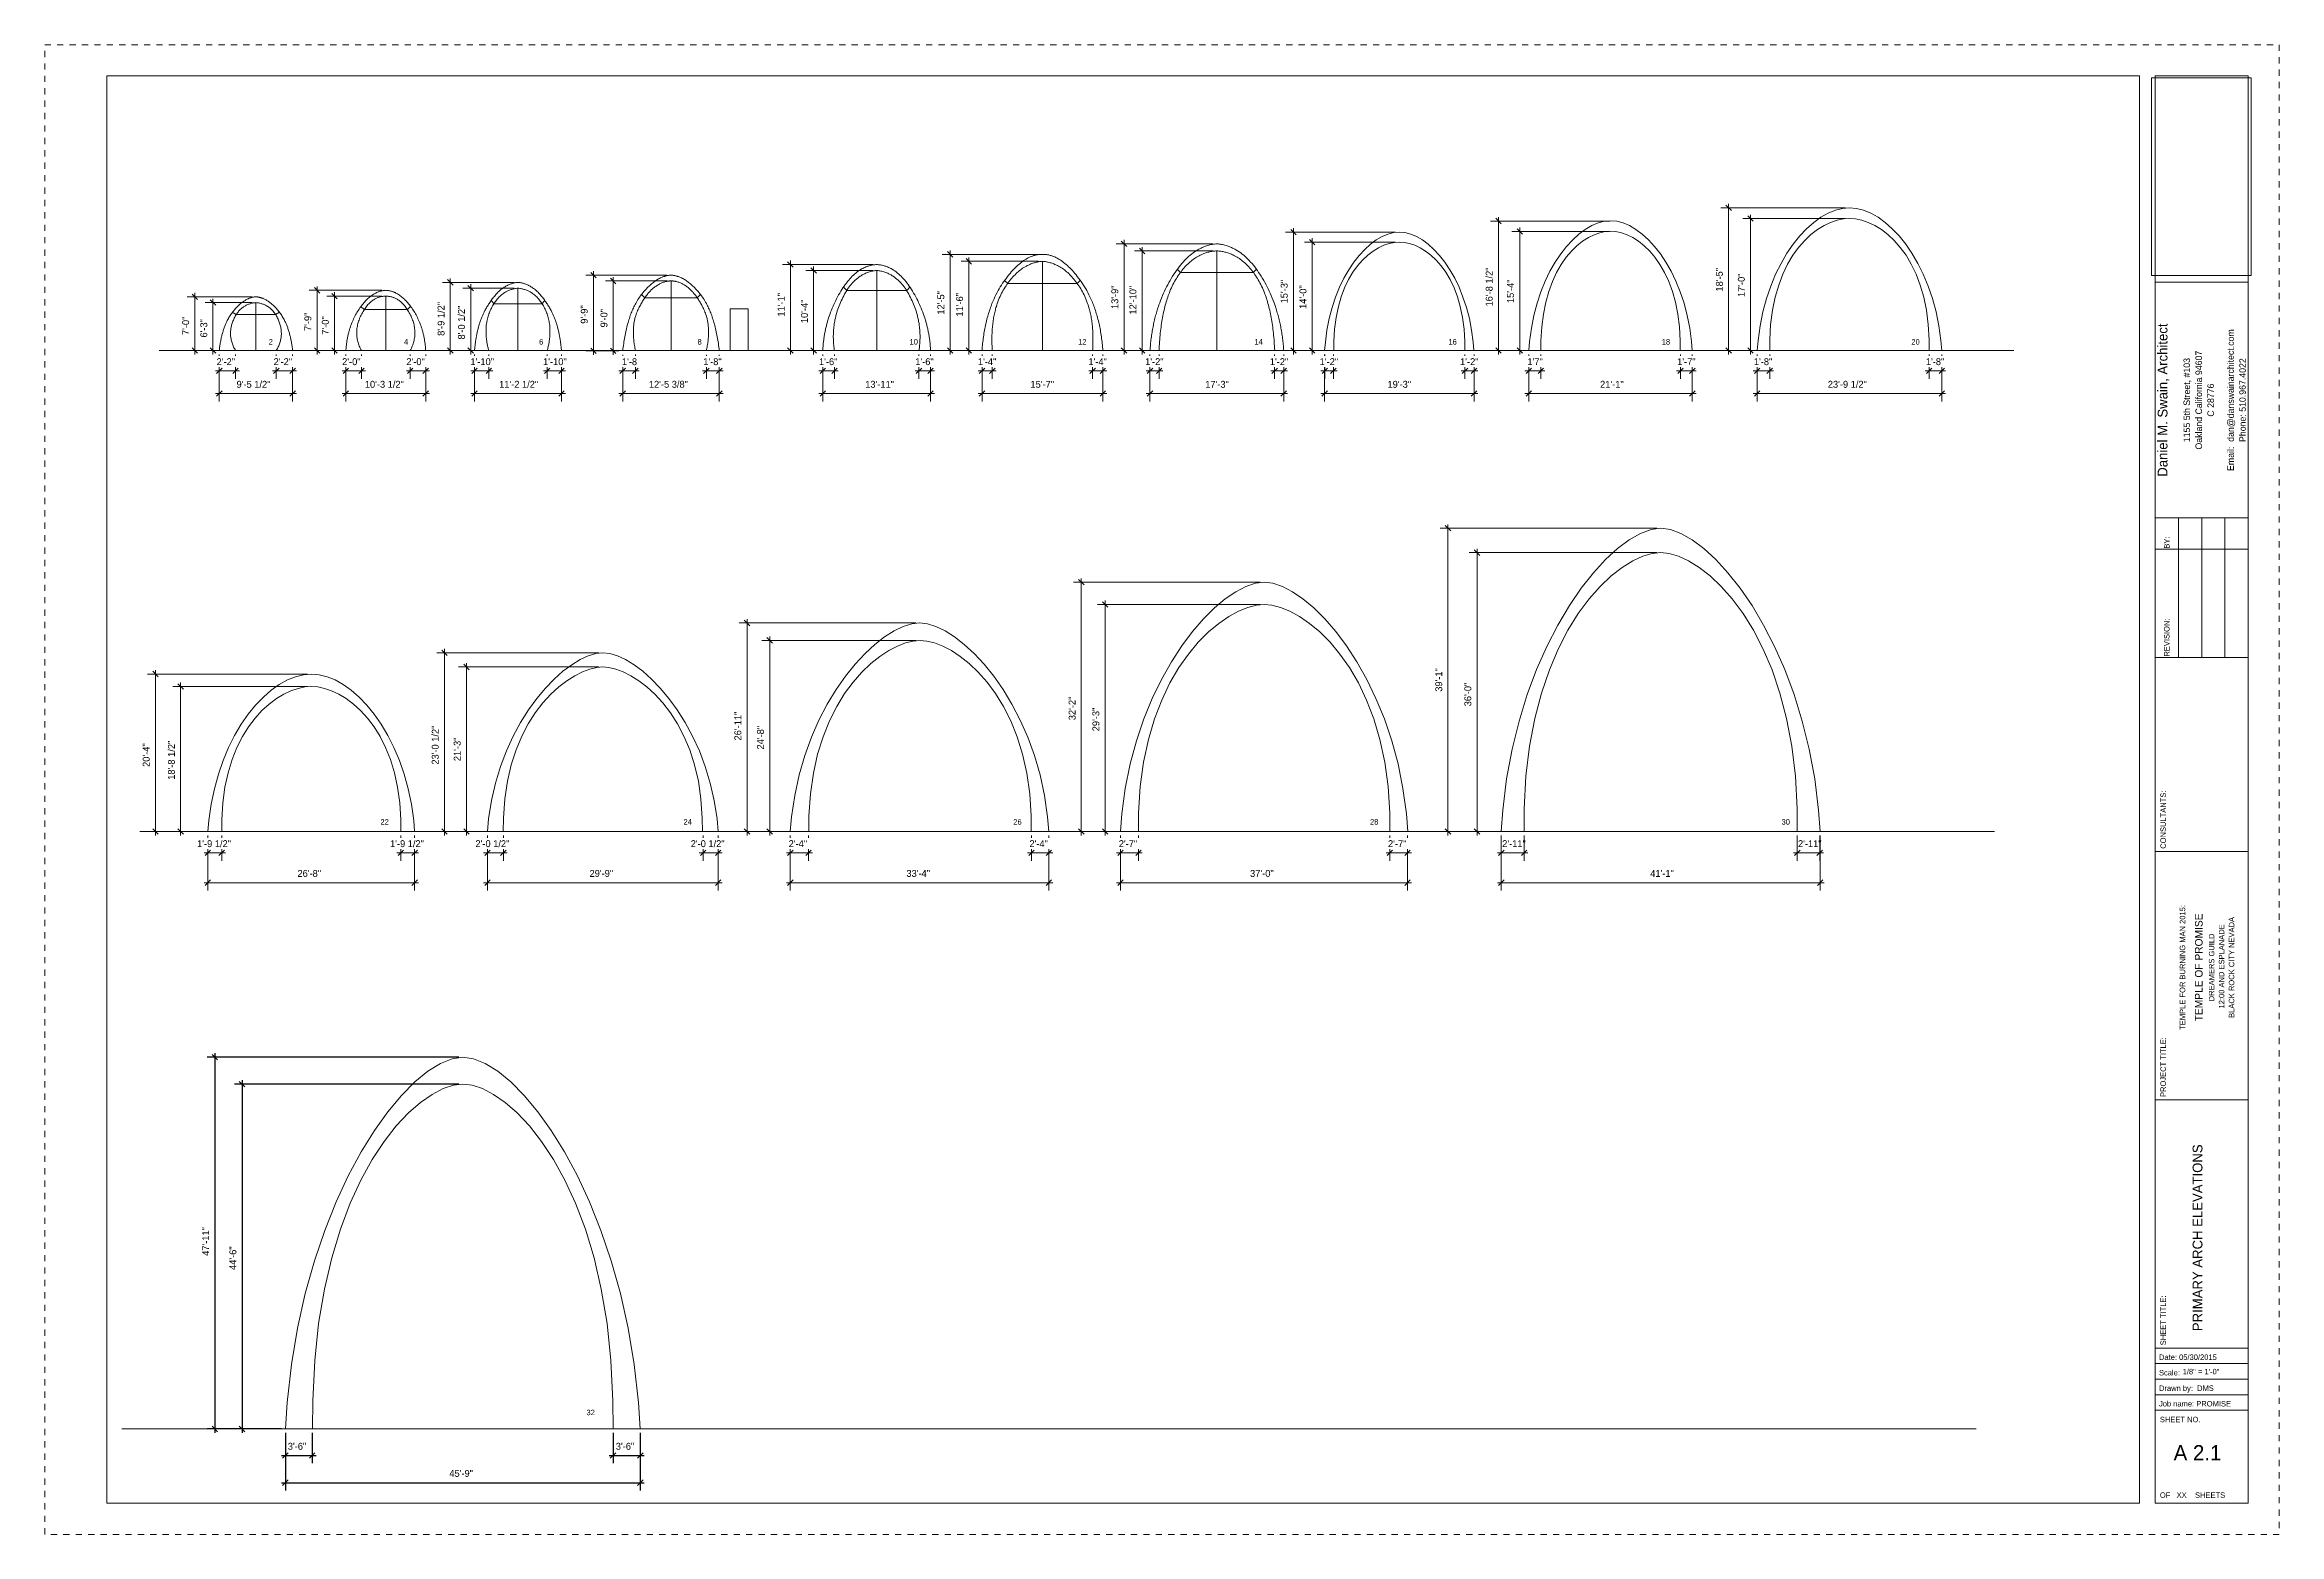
# Model space of a CAD drawing. Header units: inches. Extents: x -92.2 to -56.2, y -5886.5 to -5862.5.
import ezdxf

# ---------------------------------------------------------------- set-up
doc = ezdxf.new("R2010")
doc.units = ezdxf.units.IN
doc.header["$LTSCALE"] = 0.2
doc.header["$MEASUREMENT"] = 0
doc.header["$PDMODE"] = 1
doc.header["$PDSIZE"] = -2
doc.linetypes.add('STYLE_11', pattern=[0.46875, 0.3125, -0.15625])
doc.layers.get('0').update_dxf_attribs({"lineweight": 0})
for name, color, linetype, lineweight in [('ARCHES', 7, 'Continuous', 0), ('Dimension', 7, 'Continuous', 0), ('None', 7, 'Continuous', 0)]:
    doc.layers.add(name, color=color, linetype=linetype, lineweight=lineweight)
doc.styles.add('CityBlueprint', font='CityBlueprint')
doc.styles.add('Tw Cen MT', font='Tw Cen MT')
doc.styles.add('Tw Cen MT (bold)', font='Tw Cen MT')
doc.dimstyles.new('Arch', dxfattribs={"dimtxt": 0.111581, "dimasz": 0.088379, "dimexe": 0.125, "dimexo": 0.0625, "dimgap": 0.0625, "dimtad": 1, "dimdec": 3, "dimzin": 15, "dimdsep": 46, "dimlunit": 4, "dimtxsty": 'CityBlueprint', "dimblk": 'VW_SLASH', "dimcen": 0, "dimdle": 0.0625, "dimazin": 0, "dimtfac": 1, "dimtdec": 3, "dimtix": 1, "dimtmove": 0, "dimatfit": 0, "dimldrblk": 'VW_FILLEDARROW', "dimfxl": 0, "dimfrac": 2, "dimtolj": 1, "dimtzin": 15, "dimarcsym": 0})
picture_1 = doc.add_image_def('image1.jpg', size_in_pixel=(2931, 1478))
picture_2 = doc.add_image_def('image2.jpg', size_in_pixel=(347, 805))

# ---------------------------------------------------------------- blocks, each defined once
blk = doc.blocks.new('Group')
at = {"layer": 'None', "color": 6, "linetype": 'Continuous', "lineweight": 0}
for p, q in [((7.762, 16.726), (6.262, 16.726)), ((6.262, 12.928), (7.762, 12.928)), ((6.262, 10.678), (7.762, 10.678))]:
    blk.add_line(p, q, dxfattribs=at)
at = {"layer": 'None', "color": 5, "linetype": 'Continuous', "lineweight": 0}
for p, q in [((6.637, 12.928), (6.637, 10.678)), ((7.012, 12.928), (7.012, 10.678)), ((7.387, 12.928), (7.387, 10.678)), ((7.762, 12.928), (7.762, 10.678)), ((6.262, 12.428), (7.762, 12.428)), ((6.262, 7.553), (7.762, 7.553)), ((6.262, 3.553), (7.762, 3.553)), ((6.262, -0.697), (7.762, -0.697)), ((6.262, -0.947), (7.762, -0.947)), ((6.262, -1.197), (7.762, -1.197))]:
    blk.add_line(p, q, dxfattribs=at)
at = {"layer": 'None', "color": 2, "linetype": 'STYLE_11', "lineweight": 0}
blk.add_lwpolyline([(-27.738, 20.553), (8.262, 20.553), (8.262, -3.447), (-27.738, -3.447)], close=True, dxfattribs=at)
at = {"layer": 'None', "color": 8, "linetype": 'Continuous', "lineweight": 0}
blk.add_lwpolyline([(-26.738, 20.053), (6.012, 20.053), (6.012, -2.947), (-26.738, -2.947)], close=True, dxfattribs=at)
at = {"layer": 'None', "color": 4, "insert": (7.013, 14.827), "char_height": 0.1582, "width": 3.79806, "attachment_point": 5, "rotation": 90, "line_spacing_factor": 1.094749, "style": 'Tw Cen MT (bold)'}
blk.add_mtext('Daniel M. Swain, Architect\\P{\\H0.4444x;\\l\\P}{\\fTw Cen MT|b0|i0|c0|p0;\\H0.6667x;\\l1155 5th Street, #103\\POakland California 94607\\PC 28776\\P}{\\fTw Cen MT|b0|i0|c0|p0;\\H0.4444x;\\l\\P}{\\fTw Cen MT|b0|i0|c0|p0;\\H0.6667x;\\lEmail:  dan@danswainarchitect.com  \\PPhone: 510.967.4022}', dxfattribs=at)
at = {"layer": 'None', "color": 4, "char_height": 0.0879, "attachment_point": 5, "rotation": 90, "line_spacing_factor": 1.094749, "style": 'Tw Cen MT'}
for s, insert in [('BY:', (6.45, 12.531)), ('REVISION:', (6.45, 11.001))]:
    blk.add_mtext(s, dxfattribs=dict(at, insert=insert))
at = {"layer": 'None', "color": 4, "attachment_point": 1, "line_spacing_factor": 1.094749, "style": 'Tw Cen MT'}
for s, insert, char_height in [('Scale:', (6.324, -0.799), 0.0879), ('Drawn by:  DMS', (6.324, -1.049), 0.08789)]:
    blk.add_mtext(s, dxfattribs=dict(at, insert=insert, char_height=char_height))
at = {"layer": 'None'}
image = blk.add_image(picture_1, insert=(7.807, 16.837), size_in_units=(3.18, 1.604), rotation=90, dxfattribs=at)
image.dxf.flags = 7
at = {"color": 4, "linetype": 'Continuous', "lineweight": 0}
for points in [[(6.338, -1.673), (6.943, -1.673), (6.943, -1.513), (6.338, -1.513)], [(6.338, -2.89), (7.336, -2.89), (7.336, -2.731), (6.338, -2.731)]]:
    blk.add_wipeout(points, dxfattribs=at).dxf.layer = 'None'
at = {"layer": 'None', "color": 8, "linetype": 'Continuous', "lineweight": 0}
blk.add_lwpolyline([(6.262, 20.053), (7.762, 20.053), (7.762, -2.947), (6.262, -2.947)], close=True, dxfattribs=at)
at = {"layer": 'None', "color": 6, "linetype": 'Continuous', "lineweight": 0}
blk.add_lwpolyline([(6.262, -1.447), (7.762, -1.447), (7.762, -2.947), (6.262, -2.947)], close=True, dxfattribs=at)
at = {"layer": 'None', "color": 4, "attachment_point": 1, "line_spacing_factor": 1.094749, "style": 'Tw Cen MT'}
for s, insert, char_height in [('Job name: PROMISE', (6.324, -1.299), 0.08789), ('SHEET NO.', (6.338, -1.553), 0.0879), ('OF   XX    SHEETS', (6.338, -2.771), 0.08789)]:
    blk.add_mtext(s, dxfattribs=dict(at, insert=insert, char_height=char_height))
at = {"color": 4, "linetype": 'Continuous', "lineweight": 0}
for points in [[(6.467, 7.599), (6.467, 8.486), (6.307, 8.486), (6.307, 7.599)], [(6.467, 3.599), (6.467, 4.439), (6.307, 4.439), (6.307, 3.599)], [(6.467, -0.401), (6.467, 0.271), (6.307, 0.271), (6.307, -0.401)]]:
    blk.add_wipeout(points, dxfattribs=at).dxf.layer = 'None'
at = {"layer": 'None', "color": 6, "linetype": 'Continuous', "lineweight": 0}
blk.add_line((6.262, -0.447), (7.762, -0.447), dxfattribs=at)
at = {"layer": 'None', "color": 4, "char_height": 0.08789, "attachment_point": 1, "rotation": 90, "line_spacing_factor": 1.094749, "style": 'Tw Cen MT'}
for s, insert in [('CONSULTANTS:', (6.347, 7.599)), ('PROJECT TITLE:', (6.347, 3.599)), ('SHEET TITLE:', (6.347, -0.401))]:
    blk.add_mtext(s, dxfattribs=dict(at, insert=insert))
at = {"layer": 'None', "color": 4, "insert": (6.324, -0.549), "char_height": 0.08789, "attachment_point": 1, "line_spacing_factor": 1.094749, "style": 'Tw Cen MT'}
blk.add_mtext('Date: 05/30/2015', dxfattribs=at)
blk = doc.blocks.new('Group-1')
at = {"layer": 'None', "color": 4}
blk.add_blockref('Group', (0, 0), dxfattribs=at)
at = {"layer": 'None', "color": 4, "rotation": 90, "line_spacing_factor": 1.094749}
for s, insert, char_height, attachment_point, style in [('TEMPLE FOR BURNING MAN 2015:\\P', (6.703, 5.687), 0.08789, 5, 'Tw Cen MT'), ('TEMPLE OF PROMISE{\\fTw Cen MT|b0|i0|c0|p0;\\H0.7143x;\\l\\PDREAMERS GUILD\\P 12:00 AND ESPLANADE\\PBLACK ROCK CITY NEVADA }', (6.903, 5.687), 0.12305, 2, 'Tw Cen MT (bold)')]:
    blk.add_mtext(s, dxfattribs=dict(at, insert=insert, char_height=char_height, attachment_point=attachment_point, style=style))
blk = doc.blocks.new('Group 12-IG')
at = {"layer": 'None'}
image = blk.add_image(picture_2, insert=(-13.9, 0), size_in_units=(27.7, 64.3), dxfattribs=at)
image.dxf.flags = 7
blk = doc.blocks.new('*D5')
at = {"layer": 'Defpoints', "color": 0, "lineweight": 0}
for p in [(-2430.6, 1583.2), (-2336.1, 1583.2), (-2392.9, 1500)]:
    blk.add_point(p, dxfattribs=at)
at = {"layer": 'Dimension', "color": 0, "linetype": 'Continuous', "lineweight": -2}
for p, q in [((-2342.1, 1583.2), (-2442.6, 1583.2)), ((-2430.6, 1589.2), (-2430.6, 1583.2)), ((-2430.6, 1583.2), (-2430.6, 1500)), ((-2398.9, 1500), (-2442.6, 1500)), ((-2430.6, 1500), (-2430.6, 1494))]:
    blk.add_line(p, q, dxfattribs=at)
at = {"layer": 'Dimension', "color": 7, "linetype": 'Continuous', "lineweight": -2}
for p, q in [((-2426.3, 1579), (-2434.8, 1587.5)), ((-2434.8, 1504.3), (-2426.3, 1495.8))]:
    blk.add_line(p, q, dxfattribs=at)
at = {"color": 0, "linetype": 'Continuous', "lineweight": -2}
blk.add_wipeout([(-2436.6, 1524), (-2436.6, 1559.3), (-2453.6, 1559.3), (-2453.6, 1524)], dxfattribs=at).dxf.layer = 'Dimension'
at = {"layer": 'Dimension', "color": 0, "insert": (-2450.2, 1524), "char_height": 10.71, "attachment_point": 1, "rotation": 90, "line_spacing_factor": 0.959794, "style": 'CityBlueprint'}
blk.add_mtext('7\'-0"', dxfattribs=at)
blk = doc.blocks.new('VW_FILLEDARROW')
at = {"color": 0, "lineweight": -2}
blk.add_solid([(0, 0), (-0.01, 0), (-0.01, 0)], dxfattribs=at)
blk = doc.blocks.new('VW_SLASH')
at = {"color": 0, "linetype": 'ByBlock', "lineweight": -2}
blk.add_line((0, 0), (-1, 0), dxfattribs=at)
at = {"color": 7, "linetype": 'ByBlock', "lineweight": -2}
blk.add_line((-0.01, -0.01), (0.01, 0.01), dxfattribs=at)
blk = doc.blocks.new('*D6')
at = {"layer": 'Defpoints', "color": 0, "lineweight": 0}
for p in [(-2392.9, 1500), (-2279.4, 1500), (-2392.9, 1433.5)]:
    blk.add_point(p, dxfattribs=at)
at = {"layer": 'Dimension', "color": 0, "linetype": 'Continuous', "lineweight": -2}
for p, q in [((-2392.9, 1494), (-2392.9, 1421.5)), ((-2279.4, 1494), (-2279.4, 1421.5)), ((-2398.9, 1433.5), (-2392.9, 1433.5)), ((-2392.9, 1433.5), (-2279.4, 1433.5)), ((-2279.4, 1433.5), (-2273.4, 1433.5))]:
    blk.add_line(p, q, dxfattribs=at)
at = {"layer": 'Dimension', "color": 7, "linetype": 'Continuous', "lineweight": -2}
for p, q in [((-2388.6, 1437.8), (-2397.1, 1429.3)), ((-2283.6, 1429.3), (-2275.2, 1437.8))]:
    blk.add_line(p, q, dxfattribs=at)
at = {"color": 0, "linetype": 'Continuous', "lineweight": -2}
blk.add_wipeout([(-2366.1, 1439.5), (-2306.1, 1439.5), (-2306.1, 1456.6), (-2366.1, 1456.6)], dxfattribs=at).dxf.layer = 'Dimension'
at = {"layer": 'Dimension', "color": 0, "insert": (-2366.1, 1453.2), "char_height": 10.71, "attachment_point": 1, "line_spacing_factor": 0.959794, "style": 'CityBlueprint'}
blk.add_mtext('9\'-5 1/2"', dxfattribs=at)
blk = doc.blocks.new('*D7')
at = {"layer": 'Dimension', "color": 0, "linetype": 'Continuous', "lineweight": -2}
for p, q in [((-2392.9, 1494), (-2392.9, 1456.5)), ((-2367.6, 1494), (-2367.6, 1456.5)), ((-2398.9, 1468.5), (-2392.9, 1468.5)), ((-2392.9, 1468.5), (-2367.6, 1468.5)), ((-2367.6, 1468.5), (-2361.6, 1468.5))]:
    blk.add_line(p, q, dxfattribs=at)
at = {"layer": 'Dimension', "color": 7, "linetype": 'Continuous', "lineweight": -2}
for p, q in [((-2388.6, 1472.8), (-2397.1, 1464.3)), ((-2371.9, 1464.3), (-2363.4, 1472.8))]:
    blk.add_line(p, q, dxfattribs=at)
at = {"color": 0, "linetype": 'Continuous', "lineweight": -2}
blk.add_wipeout([(-2397, 1474.5), (-2363.4, 1474.5), (-2363.4, 1491.6), (-2397, 1491.6)], dxfattribs=at).dxf.layer = 'Dimension'
at = {"layer": 'Defpoints', "color": 0, "lineweight": 0}
for p in [(-2392.9, 1500), (-2367.6, 1500), (-2392.9, 1468.5)]:
    blk.add_point(p, dxfattribs=at)
at = {"layer": 'Dimension', "color": 0, "insert": (-2397, 1488.2), "char_height": 10.71, "attachment_point": 1, "line_spacing_factor": 0.959794, "style": 'CityBlueprint'}
blk.add_mtext('2\'-2"', dxfattribs=at)
blk = doc.blocks.new('*D8')
at = {"layer": 'Dimension', "color": 0, "linetype": 'Continuous', "lineweight": -2}
for p, q in [((-2304.7, 1494), (-2304.7, 1456.5)), ((-2279.4, 1494), (-2279.4, 1456.5)), ((-2310.7, 1468.5), (-2304.7, 1468.5)), ((-2304.7, 1468.5), (-2279.4, 1468.5)), ((-2279.4, 1468.5), (-2273.4, 1468.5))]:
    blk.add_line(p, q, dxfattribs=at)
at = {"layer": 'Dimension', "color": 7, "linetype": 'Continuous', "lineweight": -2}
for p, q in [((-2300.4, 1472.8), (-2308.9, 1464.3)), ((-2283.6, 1464.3), (-2275.2, 1472.8))]:
    blk.add_line(p, q, dxfattribs=at)
at = {"color": 0, "linetype": 'Continuous', "lineweight": -2}
blk.add_wipeout([(-2308.8, 1474.5), (-2275.2, 1474.5), (-2275.2, 1491.6), (-2308.8, 1491.6)], dxfattribs=at).dxf.layer = 'Dimension'
at = {"layer": 'Defpoints', "color": 0, "lineweight": 0}
for p in [(-2304.7, 1500), (-2279.4, 1500), (-2304.7, 1468.5)]:
    blk.add_point(p, dxfattribs=at)
at = {"layer": 'Dimension', "color": 0, "insert": (-2308.8, 1488.2), "char_height": 10.71, "attachment_point": 1, "line_spacing_factor": 0.959794, "style": 'CityBlueprint'}
blk.add_mtext('2\'-2"', dxfattribs=at)
blk = doc.blocks.new('*D9')
at = {"layer": 'Defpoints', "color": 0, "lineweight": 0}
for p in [(-2241.6, 1593.3), (-2135.3, 1593.3), (-2197, 1500)]:
    blk.add_point(p, dxfattribs=at)
at = {"layer": 'Dimension', "color": 0, "linetype": 'Continuous', "lineweight": -2}
for p, q in [((-2141.3, 1593.3), (-2253.6, 1593.3)), ((-2241.6, 1599.3), (-2241.6, 1593.3)), ((-2241.6, 1593.3), (-2241.6, 1500)), ((-2203, 1500), (-2253.6, 1500)), ((-2241.6, 1500), (-2241.6, 1494))]:
    blk.add_line(p, q, dxfattribs=at)
at = {"layer": 'Dimension', "color": 7, "linetype": 'Continuous', "lineweight": -2}
for p, q in [((-2237.3, 1589), (-2245.8, 1597.5)), ((-2245.8, 1504.3), (-2237.3, 1495.8))]:
    blk.add_line(p, q, dxfattribs=at)
at = {"color": 0, "linetype": 'Continuous', "lineweight": -2}
blk.add_wipeout([(-2247.6, 1530.2), (-2247.6, 1563.1), (-2264.6, 1563.1), (-2264.6, 1530.2)], dxfattribs=at).dxf.layer = 'Dimension'
at = {"layer": 'Dimension', "color": 0, "insert": (-2261.2, 1530.2), "char_height": 10.71, "attachment_point": 1, "rotation": 90, "line_spacing_factor": 0.959794, "style": 'CityBlueprint'}
blk.add_mtext('7\'-9"', dxfattribs=at)
blk = doc.blocks.new('*D10')
at = {"layer": 'Defpoints', "color": 0, "lineweight": 0}
for p in [(-2197, 1500), (-2073.5, 1500), (-2197, 1433.5)]:
    blk.add_point(p, dxfattribs=at)
at = {"layer": 'Dimension', "color": 0, "linetype": 'Continuous', "lineweight": -2}
for p, q in [((-2197, 1494), (-2197, 1421.5)), ((-2073.5, 1494), (-2073.5, 1421.5)), ((-2203, 1433.5), (-2197, 1433.5)), ((-2197, 1433.5), (-2073.5, 1433.5)), ((-2073.5, 1433.5), (-2067.5, 1433.5))]:
    blk.add_line(p, q, dxfattribs=at)
at = {"layer": 'Dimension', "color": 7, "linetype": 'Continuous', "lineweight": -2}
for p, q in [((-2192.8, 1437.8), (-2201.3, 1429.3)), ((-2077.8, 1429.3), (-2069.3, 1437.8))]:
    blk.add_line(p, q, dxfattribs=at)
at = {"color": 0, "linetype": 'Continuous', "lineweight": -2}
blk.add_wipeout([(-2167.7, 1439.5), (-2102.9, 1439.5), (-2102.9, 1456.6), (-2167.7, 1456.6)], dxfattribs=at).dxf.layer = 'Dimension'
at = {"layer": 'Dimension', "color": 0, "insert": (-2167.7, 1453.2), "char_height": 10.71, "attachment_point": 1, "line_spacing_factor": 0.959794, "style": 'CityBlueprint'}
blk.add_mtext('10\'-3 1/2"', dxfattribs=at)
blk = doc.blocks.new('*D11')
at = {"layer": 'Dimension', "color": 0, "linetype": 'Continuous', "lineweight": -2}
for p, q in [((-2197, 1494), (-2197, 1456.5)), ((-2172.7, 1494), (-2172.7, 1456.5)), ((-2203, 1468.5), (-2197, 1468.5)), ((-2197, 1468.5), (-2172.7, 1468.5)), ((-2172.7, 1468.5), (-2166.7, 1468.5))]:
    blk.add_line(p, q, dxfattribs=at)
at = {"layer": 'Dimension', "color": 7, "linetype": 'Continuous', "lineweight": -2}
for p, q in [((-2192.8, 1472.8), (-2201.3, 1464.3)), ((-2177, 1464.3), (-2168.5, 1472.8))]:
    blk.add_line(p, q, dxfattribs=at)
at = {"color": 0, "linetype": 'Continuous', "lineweight": -2}
blk.add_wipeout([(-2202.8, 1474.5), (-2166.9, 1474.5), (-2166.9, 1491.6), (-2202.8, 1491.6)], dxfattribs=at).dxf.layer = 'Dimension'
at = {"layer": 'Defpoints', "color": 0, "lineweight": 0}
for p in [(-2197, 1500), (-2172.7, 1500), (-2197, 1468.5)]:
    blk.add_point(p, dxfattribs=at)
at = {"layer": 'Dimension', "color": 0, "insert": (-2202.8, 1488.2), "char_height": 10.71, "attachment_point": 1, "line_spacing_factor": 0.959794, "style": 'CityBlueprint'}
blk.add_mtext('2\'-0"', dxfattribs=at)
blk = doc.blocks.new('*D12')
at = {"layer": 'Dimension', "color": 0, "linetype": 'Continuous', "lineweight": -2}
for p, q in [((-2097.5, 1494), (-2097.5, 1456.5)), ((-2073.5, 1494), (-2073.5, 1456.5)), ((-2103.5, 1468.5), (-2097.5, 1468.5)), ((-2097.5, 1468.5), (-2073.5, 1468.5)), ((-2073.5, 1468.5), (-2067.5, 1468.5))]:
    blk.add_line(p, q, dxfattribs=at)
at = {"layer": 'Dimension', "color": 7, "linetype": 'Continuous', "lineweight": -2}
for p, q in [((-2093.3, 1472.8), (-2101.8, 1464.3)), ((-2077.8, 1464.3), (-2069.3, 1472.8))]:
    blk.add_line(p, q, dxfattribs=at)
at = {"color": 0, "linetype": 'Continuous', "lineweight": -2}
blk.add_wipeout([(-2103.5, 1474.5), (-2067.6, 1474.5), (-2067.6, 1491.6), (-2103.5, 1491.6)], dxfattribs=at).dxf.layer = 'Dimension'
at = {"layer": 'Defpoints', "color": 0, "lineweight": 0}
for p in [(-2097.5, 1500), (-2073.5, 1500), (-2097.5, 1468.5)]:
    blk.add_point(p, dxfattribs=at)
at = {"layer": 'Dimension', "color": 0, "insert": (-2103.5, 1488.2), "char_height": 10.71, "attachment_point": 1, "line_spacing_factor": 0.959794, "style": 'CityBlueprint'}
blk.add_mtext('2\'-0"', dxfattribs=at)
blk = doc.blocks.new('*D13')
at = {"layer": 'Defpoints', "color": 0, "lineweight": 0}
for p in [(-1998, 1500), (-1863.6, 1500), (-1998, 1433.5)]:
    blk.add_point(p, dxfattribs=at)
at = {"layer": 'Dimension', "color": 0, "linetype": 'Continuous', "lineweight": -2}
for p, q in [((-1998, 1494), (-1998, 1421.5)), ((-1863.6, 1494), (-1863.6, 1421.5)), ((-2004, 1433.5), (-1998, 1433.5)), ((-1998, 1433.5), (-1863.6, 1433.5)), ((-1863.6, 1433.5), (-1857.6, 1433.5))]:
    blk.add_line(p, q, dxfattribs=at)
at = {"layer": 'Dimension', "color": 7, "linetype": 'Continuous', "lineweight": -2}
for p, q in [((-1993.8, 1437.8), (-2002.3, 1429.3)), ((-1867.9, 1429.3), (-1859.4, 1437.8))]:
    blk.add_line(p, q, dxfattribs=at)
at = {"color": 0, "linetype": 'Continuous', "lineweight": -2}
blk.add_wipeout([(-1960, 1439.5), (-1901.7, 1439.5), (-1901.7, 1456.6), (-1960, 1456.6)], dxfattribs=at).dxf.layer = 'Dimension'
at = {"layer": 'Dimension', "color": 0, "insert": (-1960, 1453.2), "char_height": 10.71, "attachment_point": 1, "line_spacing_factor": 0.959794, "style": 'CityBlueprint'}
blk.add_mtext('11\'-2 1/2"', dxfattribs=at)
blk = doc.blocks.new('*D14')
at = {"layer": 'Dimension', "color": 0, "linetype": 'Continuous', "lineweight": -2}
for p, q in [((-1998, 1494), (-1998, 1456.5)), ((-1976, 1494), (-1976, 1456.5)), ((-2004, 1468.5), (-1998, 1468.5)), ((-1998, 1468.5), (-1976, 1468.5)), ((-1976, 1468.5), (-1970, 1468.5))]:
    blk.add_line(p, q, dxfattribs=at)
at = {"layer": 'Dimension', "color": 7, "linetype": 'Continuous', "lineweight": -2}
for p, q in [((-1993.8, 1472.8), (-2002.3, 1464.3)), ((-1980.3, 1464.3), (-1971.8, 1472.8))]:
    blk.add_line(p, q, dxfattribs=at)
at = {"color": 0, "linetype": 'Continuous', "lineweight": -2}
blk.add_wipeout([(-2004.4, 1474.5), (-1969.7, 1474.5), (-1969.7, 1491.6), (-2004.4, 1491.6)], dxfattribs=at).dxf.layer = 'Dimension'
at = {"layer": 'Defpoints', "color": 0, "lineweight": 0}
for p in [(-1998, 1500), (-1976, 1500), (-1998, 1468.5)]:
    blk.add_point(p, dxfattribs=at)
at = {"layer": 'Dimension', "color": 0, "insert": (-2004.4, 1488.2), "char_height": 10.71, "attachment_point": 1, "line_spacing_factor": 0.959794, "style": 'CityBlueprint'}
blk.add_mtext('1\'-10"', dxfattribs=at)
blk = doc.blocks.new('*D15')
at = {"layer": 'Dimension', "color": 0, "linetype": 'Continuous', "lineweight": -2}
for p, q in [((-1885.6, 1494), (-1885.6, 1456.5)), ((-1863.6, 1494), (-1863.6, 1456.5)), ((-1891.6, 1468.5), (-1885.6, 1468.5)), ((-1885.6, 1468.5), (-1863.6, 1468.5)), ((-1863.6, 1468.5), (-1857.6, 1468.5))]:
    blk.add_line(p, q, dxfattribs=at)
at = {"layer": 'Dimension', "color": 7, "linetype": 'Continuous', "lineweight": -2}
for p, q in [((-1881.4, 1472.8), (-1889.9, 1464.3)), ((-1867.9, 1464.3), (-1859.4, 1472.8))]:
    blk.add_line(p, q, dxfattribs=at)
at = {"color": 0, "linetype": 'Continuous', "lineweight": -2}
blk.add_wipeout([(-1892, 1474.5), (-1857.3, 1474.5), (-1857.3, 1491.6), (-1892, 1491.6)], dxfattribs=at).dxf.layer = 'Dimension'
at = {"layer": 'Defpoints', "color": 0, "lineweight": 0}
for p in [(-1885.6, 1500), (-1863.6, 1500), (-1885.6, 1468.5)]:
    blk.add_point(p, dxfattribs=at)
at = {"layer": 'Dimension', "color": 0, "insert": (-1892, 1488.2), "char_height": 10.71, "attachment_point": 1, "line_spacing_factor": 0.959794, "style": 'CityBlueprint'}
blk.add_mtext('1\'-10"', dxfattribs=at)
blk = doc.blocks.new('*D16')
at = {"layer": 'Defpoints', "color": 0, "lineweight": 0}
for p in [(-1930.8, 1605.5), (-2035.6, 1500), (-1998, 1500)]:
    blk.add_point(p, dxfattribs=at)
at = {"layer": 'Dimension', "color": 0, "linetype": 'Continuous', "lineweight": -2}
for p, q in [((-1936.8, 1605.5), (-2047.6, 1605.5)), ((-2035.6, 1605.5), (-2035.6, 1611.5)), ((-2035.6, 1500), (-2035.6, 1605.5)), ((-2004, 1500), (-2047.6, 1500)), ((-2035.6, 1494), (-2035.6, 1500))]:
    blk.add_line(p, q, dxfattribs=at)
at = {"layer": 'Dimension', "color": 7, "linetype": 'Continuous', "lineweight": -2}
for p, q in [((-2031.3, 1601.3), (-2039.8, 1609.8)), ((-2039.8, 1504.3), (-2031.3, 1495.8))]:
    blk.add_line(p, q, dxfattribs=at)
at = {"color": 0, "linetype": 'Continuous', "lineweight": -2}
blk.add_wipeout([(-2041.6, 1522.8), (-2041.6, 1582.8), (-2058.6, 1582.8), (-2058.6, 1522.8)], dxfattribs=at).dxf.layer = 'Dimension'
at = {"layer": 'Dimension', "color": 0, "insert": (-2055.2, 1522.8), "char_height": 10.71, "attachment_point": 1, "rotation": 90, "line_spacing_factor": 0.959794, "style": 'CityBlueprint'}
blk.add_mtext('8\'-9 1/2"', dxfattribs=at)
blk = doc.blocks.new('*D17')
at = {"layer": 'Defpoints', "color": 0, "lineweight": 0}
for p in [(-1814.1, 1616.7), (-1694.7, 1616.7), (-1768.9, 1499.6)]:
    blk.add_point(p, dxfattribs=at)
at = {"layer": 'Dimension', "color": 0, "linetype": 'Continuous', "lineweight": -2}
for p, q in [((-1700.7, 1616.7), (-1826.1, 1616.7)), ((-1814.1, 1622.7), (-1814.1, 1616.7)), ((-1814.1, 1616.7), (-1814.1, 1499.6)), ((-1774.9, 1499.6), (-1826.1, 1499.6)), ((-1814.1, 1499.6), (-1814.1, 1493.6))]:
    blk.add_line(p, q, dxfattribs=at)
at = {"layer": 'Dimension', "color": 7, "linetype": 'Continuous', "lineweight": -2}
for p, q in [((-1809.8, 1612.5), (-1818.3, 1621)), ((-1818.3, 1503.9), (-1809.8, 1495.4))]:
    blk.add_line(p, q, dxfattribs=at)
at = {"color": 0, "linetype": 'Continuous', "lineweight": -2}
blk.add_wipeout([(-1820.1, 1541.5), (-1820.1, 1574.9), (-1837.2, 1574.9), (-1837.2, 1541.5)], dxfattribs=at).dxf.layer = 'Dimension'
at = {"layer": 'Dimension', "color": 0, "insert": (-1833.7, 1541.5), "char_height": 10.71, "attachment_point": 1, "rotation": 90, "line_spacing_factor": 0.959794, "style": 'CityBlueprint'}
blk.add_mtext('9\'-9"', dxfattribs=at)
blk = doc.blocks.new('*D18')
at = {"layer": 'Defpoints', "color": 0, "lineweight": 0}
for p in [(-1768.9, 1499.6), (-1619.5, 1499.6), (-1768.9, 1433.5)]:
    blk.add_point(p, dxfattribs=at)
at = {"layer": 'Dimension', "color": 0, "linetype": 'Continuous', "lineweight": -2}
for p, q in [((-1768.9, 1493.6), (-1768.9, 1421.5)), ((-1619.5, 1493.6), (-1619.5, 1421.5)), ((-1774.9, 1433.5), (-1768.9, 1433.5)), ((-1768.9, 1433.5), (-1619.5, 1433.5)), ((-1619.5, 1433.5), (-1613.5, 1433.5))]:
    blk.add_line(p, q, dxfattribs=at)
at = {"layer": 'Dimension', "color": 7, "linetype": 'Continuous', "lineweight": -2}
for p, q in [((-1764.6, 1437.8), (-1773.1, 1429.3)), ((-1623.8, 1429.3), (-1615.3, 1437.8))]:
    blk.add_line(p, q, dxfattribs=at)
at = {"color": 0, "linetype": 'Continuous', "lineweight": -2}
blk.add_wipeout([(-1728.4, 1439.5), (-1660, 1439.5), (-1660, 1456.6), (-1728.4, 1456.6)], dxfattribs=at).dxf.layer = 'Dimension'
at = {"layer": 'Dimension', "color": 0, "insert": (-1728.4, 1453.2), "char_height": 10.71, "attachment_point": 1, "line_spacing_factor": 0.959794, "style": 'CityBlueprint'}
blk.add_mtext('12\'-5 3/8"', dxfattribs=at)
blk = doc.blocks.new('*D19')
at = {"layer": 'Dimension', "color": 0, "linetype": 'Continuous', "lineweight": -2}
for p, q in [((-1768.9, 1493.6), (-1768.9, 1456.5)), ((-1749.3, 1494), (-1749.3, 1456.5)), ((-1774.9, 1468.5), (-1768.9, 1468.5)), ((-1768.9, 1468.5), (-1749.3, 1468.5)), ((-1749.3, 1468.5), (-1743.3, 1468.5))]:
    blk.add_line(p, q, dxfattribs=at)
at = {"layer": 'Dimension', "color": 7, "linetype": 'Continuous', "lineweight": -2}
for p, q in [((-1764.6, 1472.8), (-1773.1, 1464.3)), ((-1753.5, 1464.3), (-1745, 1472.8))]:
    blk.add_line(p, q, dxfattribs=at)
at = {"color": 0, "linetype": 'Continuous', "lineweight": -2}
blk.add_wipeout([(-1770.1, 1474.5), (-1748, 1474.5), (-1748, 1491.6), (-1770.1, 1491.6)], dxfattribs=at).dxf.layer = 'Dimension'
at = {"layer": 'Defpoints', "color": 0, "lineweight": 0}
for p in [(-1768.9, 1499.6), (-1749.3, 1500), (-1768.9, 1468.5)]:
    blk.add_point(p, dxfattribs=at)
at = {"layer": 'Dimension', "color": 0, "insert": (-1770.1, 1488.2), "char_height": 10.71, "attachment_point": 1, "line_spacing_factor": 0.959794, "style": 'CityBlueprint'}
blk.add_mtext("1'-8", dxfattribs=at)
blk = doc.blocks.new('*D20')
at = {"layer": 'Dimension', "color": 0, "linetype": 'Continuous', "lineweight": -2}
for p, q in [((-1639.5, 1493.6), (-1639.5, 1456.5)), ((-1619.5, 1493.6), (-1619.5, 1456.5)), ((-1645.5, 1468.5), (-1639.5, 1468.5)), ((-1639.5, 1468.5), (-1619.5, 1468.5)), ((-1619.5, 1468.5), (-1613.5, 1468.5))]:
    blk.add_line(p, q, dxfattribs=at)
at = {"layer": 'Dimension', "color": 7, "linetype": 'Continuous', "lineweight": -2}
for p, q in [((-1635.3, 1472.8), (-1643.8, 1464.3)), ((-1623.8, 1464.3), (-1615.3, 1472.8))]:
    blk.add_line(p, q, dxfattribs=at)
at = {"color": 0, "linetype": 'Continuous', "lineweight": -2}
blk.add_wipeout([(-1644.4, 1474.5), (-1614.7, 1474.5), (-1614.7, 1491.6), (-1644.4, 1491.6)], dxfattribs=at).dxf.layer = 'Dimension'
at = {"layer": 'Defpoints', "color": 0, "lineweight": 0}
for p in [(-1639.5, 1499.6), (-1619.5, 1499.6), (-1639.5, 1468.5)]:
    blk.add_point(p, dxfattribs=at)
at = {"layer": 'Dimension', "color": 0, "insert": (-1644.4, 1488.2), "char_height": 10.71, "attachment_point": 1, "line_spacing_factor": 0.959794, "style": 'CityBlueprint'}
blk.add_mtext('1\'-8"', dxfattribs=at)
blk = doc.blocks.new('*D21')
at = {"layer": 'Defpoints', "color": 0, "lineweight": 0}
for p in [(-1783.6, 1607.7), (-1694, 1607.7), (-1768.9, 1499.6)]:
    blk.add_point(p, dxfattribs=at)
at = {"layer": 'Dimension', "color": 0, "linetype": 'Continuous', "lineweight": -2}
for p, q in [((-1700, 1607.7), (-1795.6, 1607.7)), ((-1783.6, 1613.7), (-1783.6, 1607.7)), ((-1783.6, 1607.7), (-1783.6, 1499.6)), ((-1774.9, 1499.6), (-1795.6, 1499.6)), ((-1783.6, 1499.6), (-1783.6, 1493.6))]:
    blk.add_line(p, q, dxfattribs=at)
at = {"layer": 'Dimension', "color": 7, "linetype": 'Continuous', "lineweight": -2}
for p, q in [((-1779.3, 1603.5), (-1787.8, 1612)), ((-1787.8, 1503.9), (-1779.3, 1495.4))]:
    blk.add_line(p, q, dxfattribs=at)
at = {"color": 0, "linetype": 'Continuous', "lineweight": -2}
blk.add_wipeout([(-1789.6, 1535.8), (-1789.6, 1571.6), (-1806.6, 1571.6), (-1806.6, 1535.8)], dxfattribs=at).dxf.layer = 'Dimension'
at = {"layer": 'Dimension', "color": 0, "insert": (-1803.2, 1535.8), "char_height": 10.71, "attachment_point": 1, "rotation": 90, "line_spacing_factor": 0.959794, "style": 'CityBlueprint'}
blk.add_mtext('9\'-0"', dxfattribs=at)
blk = doc.blocks.new('*D22')
at = {"layer": 'Defpoints', "color": 0, "lineweight": 0}
blk.add_point((-1930.8, 1596.5), dxfattribs=at)
at = {"layer": 'Dimension', "color": 0, "linetype": 'Continuous', "lineweight": -2}
for p, q in [((-1936.8, 1596.5), (-2016, 1596.5)), ((-2004, 1596.5), (-2004, 1602.5)), ((-2004, 1500), (-2004, 1596.5)), ((-2004, 1500), (-2016, 1500)), ((-2004, 1494), (-2004, 1500))]:
    blk.add_line(p, q, dxfattribs=at)
at = {"layer": 'Dimension', "color": 7, "linetype": 'Continuous', "lineweight": -2}
for p, q in [((-1999.8, 1592.3), (-2008.3, 1600.8)), ((-2008.3, 1504.3), (-1999.8, 1495.8))]:
    blk.add_line(p, q, dxfattribs=at)
at = {"color": 0, "linetype": 'Continuous', "lineweight": -2}
blk.add_wipeout([(-2010, 1517.1), (-2010, 1579.5), (-2027.1, 1579.5), (-2027.1, 1517.1)], dxfattribs=at).dxf.layer = 'Dimension'
at = {"layer": 'Defpoints', "color": 0, "lineweight": 0}
for p in [(-2004, 1500), (-1998, 1500)]:
    blk.add_point(p, dxfattribs=at)
at = {"layer": 'Dimension', "color": 0, "insert": (-2023.7, 1517.1), "char_height": 10.71, "attachment_point": 1, "rotation": 90, "line_spacing_factor": 0.959794, "style": 'CityBlueprint'}
blk.add_mtext('8\'-0 1/2"', dxfattribs=at)
blk = doc.blocks.new('*D23')
at = {"layer": 'Defpoints', "color": 0, "lineweight": 0}
for p in [(-2135.3, 1584.3), (-2214.6, 1500), (-2197, 1500)]:
    blk.add_point(p, dxfattribs=at)
at = {"layer": 'Dimension', "color": 0, "linetype": 'Continuous', "lineweight": -2}
for p, q in [((-2214.6, 1584.3), (-2214.6, 1590.3)), ((-2141.3, 1584.3), (-2226.6, 1584.3)), ((-2214.6, 1500), (-2214.6, 1584.3)), ((-2203, 1500), (-2226.6, 1500)), ((-2214.6, 1494), (-2214.6, 1500))]:
    blk.add_line(p, q, dxfattribs=at)
at = {"layer": 'Dimension', "color": 7, "linetype": 'Continuous', "lineweight": -2}
for p, q in [((-2210.3, 1580), (-2218.8, 1588.5)), ((-2218.8, 1504.3), (-2210.3, 1495.8))]:
    blk.add_line(p, q, dxfattribs=at)
at = {"color": 0, "linetype": 'Continuous', "lineweight": -2}
blk.add_wipeout([(-2220.6, 1524.5), (-2220.6, 1559.8), (-2237.6, 1559.8), (-2237.6, 1524.5)], dxfattribs=at).dxf.layer = 'Dimension'
at = {"layer": 'Dimension', "color": 0, "insert": (-2234.2, 1524.5), "char_height": 10.71, "attachment_point": 1, "rotation": 90, "line_spacing_factor": 0.959794, "style": 'CityBlueprint'}
blk.add_mtext('7\'-0"', dxfattribs=at)
blk = doc.blocks.new('*D24')
at = {"layer": 'Defpoints', "color": 0, "lineweight": 0}
for p in [(-2336.1, 1574.2), (-2402.6, 1500), (-2392.9, 1500)]:
    blk.add_point(p, dxfattribs=at)
at = {"layer": 'Dimension', "color": 0, "linetype": 'Continuous', "lineweight": -2}
for p, q in [((-2342.1, 1574.2), (-2414.6, 1574.2)), ((-2402.6, 1574.2), (-2402.6, 1580.2)), ((-2402.6, 1500), (-2402.6, 1574.2)), ((-2398.9, 1500), (-2414.6, 1500)), ((-2402.6, 1494), (-2402.6, 1500))]:
    blk.add_line(p, q, dxfattribs=at)
at = {"layer": 'Dimension', "color": 7, "linetype": 'Continuous', "lineweight": -2}
for p, q in [((-2398.3, 1570), (-2406.8, 1578.5)), ((-2406.8, 1504.3), (-2398.3, 1495.8))]:
    blk.add_line(p, q, dxfattribs=at)
at = {"color": 0, "linetype": 'Continuous', "lineweight": -2}
blk.add_wipeout([(-2408.6, 1520.2), (-2408.6, 1554.1), (-2425.6, 1554.1), (-2425.6, 1520.2)], dxfattribs=at).dxf.layer = 'Dimension'
at = {"layer": 'Dimension', "color": 0, "insert": (-2422.2, 1520.2), "char_height": 10.71, "attachment_point": 1, "rotation": 90, "line_spacing_factor": 0.959794, "style": 'CityBlueprint'}
blk.add_mtext('6\'-3"', dxfattribs=at)
blk = doc.blocks.new('*D25')
at = {"layer": 'Defpoints', "color": 0, "lineweight": 0}
for p in [(-1509.6, 1633.1), (-1376.1, 1633.1), (-1459.5, 1500)]:
    blk.add_point(p, dxfattribs=at)
at = {"layer": 'Dimension', "color": 0, "linetype": 'Continuous', "lineweight": -2}
for p, q in [((-1382.1, 1633.1), (-1521.6, 1633.1)), ((-1509.6, 1639.1), (-1509.6, 1633.1)), ((-1509.6, 1633.1), (-1509.6, 1500)), ((-1465.5, 1500), (-1521.6, 1500)), ((-1509.6, 1500), (-1509.6, 1494))]:
    blk.add_line(p, q, dxfattribs=at)
at = {"layer": 'Dimension', "color": 7, "linetype": 'Continuous', "lineweight": -2}
for p, q in [((-1505.3, 1628.8), (-1513.8, 1637.3)), ((-1513.8, 1504.3), (-1505.3, 1495.8))]:
    blk.add_line(p, q, dxfattribs=at)
at = {"color": 0, "linetype": 'Continuous', "lineweight": -2}
blk.add_wipeout([(-1515.6, 1552.6), (-1515.6, 1580.5), (-1532.6, 1580.5), (-1532.6, 1552.6)], dxfattribs=at).dxf.layer = 'Dimension'
at = {"layer": 'Dimension', "color": 0, "insert": (-1529.2, 1552.6), "char_height": 10.71, "attachment_point": 1, "rotation": 90, "line_spacing_factor": 0.959794, "style": 'CityBlueprint'}
blk.add_mtext('11\'-1"', dxfattribs=at)
blk = doc.blocks.new('*D26')
at = {"layer": 'Defpoints', "color": 0, "lineweight": 0}
for p in [(-1473.6, 1623.9), (-1376.1, 1623.9), (-1459.5, 1500)]:
    blk.add_point(p, dxfattribs=at)
at = {"layer": 'Dimension', "color": 7, "linetype": 'Continuous', "lineweight": -2}
for p, q in [((-1469.3, 1619.7), (-1477.8, 1628.1)), ((-1477.8, 1504.3), (-1469.3, 1495.8))]:
    blk.add_line(p, q, dxfattribs=at)
at = {"layer": 'Dimension', "color": 0, "linetype": 'Continuous', "lineweight": -2}
for p, q in [((-1473.6, 1629.9), (-1473.6, 1623.9)), ((-1382.1, 1623.9), (-1485.6, 1623.9)), ((-1473.6, 1623.9), (-1473.6, 1500)), ((-1465.5, 1500), (-1485.6, 1500)), ((-1473.6, 1500), (-1473.6, 1494))]:
    blk.add_line(p, q, dxfattribs=at)
at = {"color": 0, "linetype": 'Continuous', "lineweight": -2}
blk.add_wipeout([(-1479.6, 1542.5), (-1479.6, 1581.4), (-1496.6, 1581.4), (-1496.6, 1542.5)], dxfattribs=at).dxf.layer = 'Dimension'
at = {"layer": 'Dimension', "color": 0, "insert": (-1493.2, 1542.5), "char_height": 10.71, "attachment_point": 1, "rotation": 90, "line_spacing_factor": 0.959794, "style": 'CityBlueprint'}
blk.add_mtext('10\'-4"', dxfattribs=at)
blk = doc.blocks.new('*D27')
at = {"layer": 'Defpoints', "color": 0, "lineweight": 0}
for p in [(-1459.5, 1500), (-1292.7, 1500), (-1459.5, 1433.5)]:
    blk.add_point(p, dxfattribs=at)
at = {"layer": 'Dimension', "color": 0, "linetype": 'Continuous', "lineweight": -2}
for p, q in [((-1459.5, 1494), (-1459.5, 1421.5)), ((-1292.7, 1494), (-1292.7, 1421.5)), ((-1465.5, 1433.5), (-1459.5, 1433.5)), ((-1459.5, 1433.5), (-1292.7, 1433.5)), ((-1292.7, 1433.5), (-1286.7, 1433.5))]:
    blk.add_line(p, q, dxfattribs=at)
at = {"layer": 'Dimension', "color": 7, "linetype": 'Continuous', "lineweight": -2}
for p, q in [((-1455.3, 1437.8), (-1463.7, 1429.3)), ((-1297, 1429.3), (-1288.5, 1437.8))]:
    blk.add_line(p, q, dxfattribs=at)
at = {"color": 0, "linetype": 'Continuous', "lineweight": -2}
blk.add_wipeout([(-1393.8, 1439.5), (-1358.4, 1439.5), (-1358.4, 1456.6), (-1393.8, 1456.6)], dxfattribs=at).dxf.layer = 'Dimension'
at = {"layer": 'Dimension', "color": 0, "insert": (-1393.8, 1453.2), "char_height": 10.71, "attachment_point": 1, "line_spacing_factor": 0.959794, "style": 'CityBlueprint'}
blk.add_mtext('13\'-11"', dxfattribs=at)
blk = doc.blocks.new('*D28')
at = {"layer": 'Dimension', "color": 0, "linetype": 'Continuous', "lineweight": -2}
for p, q in [((-1459.5, 1494), (-1459.5, 1456.5)), ((-1441.5, 1494), (-1441.5, 1456.5)), ((-1459.5, 1468.5), (-1465.5, 1468.5)), ((-1441.5, 1468.5), (-1459.5, 1468.5)), ((-1435.5, 1468.5), (-1441.5, 1468.5))]:
    blk.add_line(p, q, dxfattribs=at)
at = {"layer": 'Dimension', "color": 7, "linetype": 'Continuous', "lineweight": -2}
for p, q in [((-1455.3, 1472.8), (-1463.7, 1464.3)), ((-1445.7, 1464.3), (-1437.3, 1472.8))]:
    blk.add_line(p, q, dxfattribs=at)
at = {"color": 0, "linetype": 'Continuous', "lineweight": -2}
blk.add_wipeout([(-1465.3, 1474.5), (-1435.7, 1474.5), (-1435.7, 1491.6), (-1465.3, 1491.6)], dxfattribs=at).dxf.layer = 'Dimension'
at = {"layer": 'Defpoints', "color": 0, "lineweight": 0}
for p in [(-1459.5, 1500), (-1441.5, 1500), (-1441.5, 1468.5)]:
    blk.add_point(p, dxfattribs=at)
at = {"layer": 'Dimension', "color": 0, "insert": (-1465.3, 1488.2), "char_height": 10.71, "attachment_point": 1, "line_spacing_factor": 0.959794, "style": 'CityBlueprint'}
blk.add_mtext('1\'-6"', dxfattribs=at)
blk = doc.blocks.new('*D29')
at = {"layer": 'Dimension', "color": 0, "linetype": 'Continuous', "lineweight": -2}
for p, q in [((-1310.7, 1494), (-1310.7, 1456.5)), ((-1292.7, 1494), (-1292.7, 1456.5)), ((-1316.7, 1468.5), (-1310.7, 1468.5)), ((-1310.7, 1468.5), (-1292.7, 1468.5)), ((-1292.7, 1468.5), (-1286.7, 1468.5))]:
    blk.add_line(p, q, dxfattribs=at)
at = {"layer": 'Dimension', "color": 7, "linetype": 'Continuous', "lineweight": -2}
for p, q in [((-1306.5, 1472.8), (-1315, 1464.3)), ((-1297, 1464.3), (-1288.5, 1472.8))]:
    blk.add_line(p, q, dxfattribs=at)
at = {"color": 0, "linetype": 'Continuous', "lineweight": -2}
blk.add_wipeout([(-1316.5, 1474.5), (-1286.9, 1474.5), (-1286.9, 1491.6), (-1316.5, 1491.6)], dxfattribs=at).dxf.layer = 'Dimension'
at = {"layer": 'Defpoints', "color": 0, "lineweight": 0}
for p in [(-1310.7, 1500), (-1292.7, 1500), (-1310.7, 1468.5)]:
    blk.add_point(p, dxfattribs=at)
at = {"layer": 'Dimension', "color": 0, "insert": (-1316.5, 1488.2), "char_height": 10.71, "attachment_point": 1, "line_spacing_factor": 0.959794, "style": 'CityBlueprint'}
blk.add_mtext('1\'-6"', dxfattribs=at)
blk = doc.blocks.new('*D30')
at = {"layer": 'Defpoints', "color": 0, "lineweight": 0}
for p in [(-1262.6, 1648.8), (-1119.7, 1648.8), (-1213.2, 1500)]:
    blk.add_point(p, dxfattribs=at)
at = {"layer": 'Dimension', "color": 0, "linetype": 'Continuous', "lineweight": -2}
for p, q in [((-1125.7, 1648.8), (-1274.6, 1648.8)), ((-1262.6, 1654.8), (-1262.6, 1648.8)), ((-1262.6, 1648.8), (-1262.6, 1500)), ((-1219.2, 1500), (-1274.6, 1500)), ((-1262.6, 1500), (-1262.6, 1494))]:
    blk.add_line(p, q, dxfattribs=at)
at = {"layer": 'Dimension', "color": 7, "linetype": 'Continuous', "lineweight": -2}
for p, q in [((-1258.3, 1644.6), (-1266.8, 1653.1)), ((-1266.8, 1504.3), (-1258.3, 1495.8))]:
    blk.add_line(p, q, dxfattribs=at)
at = {"color": 0, "linetype": 'Continuous', "lineweight": -2}
blk.add_wipeout([(-1268.6, 1555.6), (-1268.6, 1593.2), (-1285.6, 1593.2), (-1285.6, 1555.6)], dxfattribs=at).dxf.layer = 'Dimension'
at = {"layer": 'Dimension', "color": 0, "insert": (-1282.2, 1555.6), "char_height": 10.71, "attachment_point": 1, "rotation": 90, "line_spacing_factor": 0.959794, "style": 'CityBlueprint'}
blk.add_mtext('12\'-5"', dxfattribs=at)
blk = doc.blocks.new('*D31')
at = {"layer": 'Defpoints', "color": 0, "lineweight": 0}
for p in [(-1233.6, 1638.1), (-1119.7, 1638.1), (-1213.2, 1500)]:
    blk.add_point(p, dxfattribs=at)
at = {"layer": 'Dimension', "color": 0, "linetype": 'Continuous', "lineweight": -2}
for p, q in [((-1125.7, 1638.1), (-1245.6, 1638.1)), ((-1233.6, 1644.1), (-1233.6, 1638.1)), ((-1233.6, 1638.1), (-1233.6, 1500)), ((-1219.2, 1500), (-1245.6, 1500)), ((-1233.6, 1500), (-1233.6, 1494))]:
    blk.add_line(p, q, dxfattribs=at)
at = {"layer": 'Dimension', "color": 7, "linetype": 'Continuous', "lineweight": -2}
for p, q in [((-1229.3, 1633.8), (-1237.8, 1642.3)), ((-1237.8, 1504.3), (-1229.3, 1495.8))]:
    blk.add_line(p, q, dxfattribs=at)
at = {"color": 0, "linetype": 'Continuous', "lineweight": -2}
blk.add_wipeout([(-1239.6, 1552.6), (-1239.6, 1585.5), (-1256.6, 1585.5), (-1256.6, 1552.6)], dxfattribs=at).dxf.layer = 'Dimension'
at = {"layer": 'Dimension', "color": 0, "insert": (-1253.2, 1552.6), "char_height": 10.71, "attachment_point": 1, "rotation": 90, "line_spacing_factor": 0.959794, "style": 'CityBlueprint'}
blk.add_mtext('11\'-6"', dxfattribs=at)
blk = doc.blocks.new('*D32')
at = {"layer": 'Defpoints', "color": 0, "lineweight": 0}
for p in [(-1213.2, 1500), (-1026.3, 1500), (-1213.2, 1433.5)]:
    blk.add_point(p, dxfattribs=at)
at = {"layer": 'Dimension', "color": 0, "linetype": 'Continuous', "lineweight": -2}
for p, q in [((-1213.2, 1494), (-1213.2, 1421.5)), ((-1026.3, 1494), (-1026.3, 1421.5)), ((-1219.2, 1433.5), (-1213.2, 1433.5)), ((-1213.2, 1433.5), (-1026.3, 1433.5)), ((-1026.3, 1433.5), (-1020.3, 1433.5))]:
    blk.add_line(p, q, dxfattribs=at)
at = {"layer": 'Dimension', "color": 7, "linetype": 'Continuous', "lineweight": -2}
for p, q in [((-1208.9, 1437.8), (-1217.4, 1429.3)), ((-1030.5, 1429.3), (-1022.1, 1437.8))]:
    blk.add_line(p, q, dxfattribs=at)
at = {"color": 0, "linetype": 'Continuous', "lineweight": -2}
blk.add_wipeout([(-1138.3, 1439.5), (-1101.2, 1439.5), (-1101.2, 1456.6), (-1138.3, 1456.6)], dxfattribs=at).dxf.layer = 'Dimension'
at = {"layer": 'Dimension', "color": 0, "insert": (-1138.3, 1453.2), "char_height": 10.71, "attachment_point": 1, "line_spacing_factor": 0.959794, "style": 'CityBlueprint'}
blk.add_mtext('15\'-7"', dxfattribs=at)
blk = doc.blocks.new('*D33')
at = {"layer": 'Dimension', "color": 0, "linetype": 'Continuous', "lineweight": -2}
for p, q in [((-1213.2, 1494), (-1213.2, 1456.5)), ((-1197.3, 1494), (-1197.3, 1456.5)), ((-1213.2, 1468.5), (-1219.2, 1468.5)), ((-1197.3, 1468.5), (-1213.2, 1468.5)), ((-1191.3, 1468.5), (-1197.3, 1468.5))]:
    blk.add_line(p, q, dxfattribs=at)
at = {"layer": 'Dimension', "color": 7, "linetype": 'Continuous', "lineweight": -2}
for p, q in [((-1208.9, 1472.8), (-1217.4, 1464.3)), ((-1201.5, 1464.3), (-1193, 1472.8))]:
    blk.add_line(p, q, dxfattribs=at)
at = {"color": 0, "linetype": 'Continuous', "lineweight": -2}
blk.add_wipeout([(-1219.6, 1474.5), (-1190.8, 1474.5), (-1190.8, 1491.6), (-1219.6, 1491.6)], dxfattribs=at).dxf.layer = 'Dimension'
at = {"layer": 'Defpoints', "color": 0, "lineweight": 0}
for p in [(-1213.2, 1500), (-1197.3, 1500), (-1197.3, 1468.5)]:
    blk.add_point(p, dxfattribs=at)
at = {"layer": 'Dimension', "color": 0, "insert": (-1219.6, 1488.2), "char_height": 10.71, "attachment_point": 1, "line_spacing_factor": 0.959794, "style": 'CityBlueprint'}
blk.add_mtext('1\'-4"', dxfattribs=at)
blk = doc.blocks.new('*D34')
at = {"layer": 'Dimension', "color": 0, "linetype": 'Continuous', "lineweight": -2}
for p, q in [((-1042.2, 1494), (-1042.2, 1456.5)), ((-1026.3, 1494), (-1026.3, 1456.5)), ((-1048.2, 1468.5), (-1042.2, 1468.5)), ((-1042.2, 1468.5), (-1026.3, 1468.5)), ((-1026.3, 1468.5), (-1020.3, 1468.5))]:
    blk.add_line(p, q, dxfattribs=at)
at = {"layer": 'Dimension', "color": 7, "linetype": 'Continuous', "lineweight": -2}
for p, q in [((-1037.9, 1472.8), (-1046.4, 1464.3)), ((-1030.5, 1464.3), (-1022.1, 1472.8))]:
    blk.add_line(p, q, dxfattribs=at)
at = {"color": 0, "linetype": 'Continuous', "lineweight": -2}
blk.add_wipeout([(-1048.6, 1474.5), (-1019.8, 1474.5), (-1019.8, 1491.6), (-1048.6, 1491.6)], dxfattribs=at).dxf.layer = 'Dimension'
at = {"layer": 'Defpoints', "color": 0, "lineweight": 0}
for p in [(-1042.2, 1500), (-1026.3, 1500), (-1042.2, 1468.5)]:
    blk.add_point(p, dxfattribs=at)
at = {"layer": 'Dimension', "color": 0, "insert": (-1048.6, 1488.2), "char_height": 10.71, "attachment_point": 1, "line_spacing_factor": 0.959794, "style": 'CityBlueprint'}
blk.add_mtext('1\'-4"', dxfattribs=at)
blk = doc.blocks.new('*D35')
at = {"layer": 'Defpoints', "color": 0, "lineweight": 0}
for p in [(-953.4, 1500), (-746.6, 1500), (-953.4, 1433.5)]:
    blk.add_point(p, dxfattribs=at)
at = {"layer": 'Dimension', "color": 0, "linetype": 'Continuous', "lineweight": -2}
for p, q in [((-953.4, 1494), (-953.4, 1421.5)), ((-746.6, 1494), (-746.6, 1421.5)), ((-959.4, 1433.5), (-953.4, 1433.5)), ((-953.4, 1433.5), (-746.6, 1433.5)), ((-746.6, 1433.5), (-740.6, 1433.5))]:
    blk.add_line(p, q, dxfattribs=at)
at = {"layer": 'Dimension', "color": 7, "linetype": 'Continuous', "lineweight": -2}
for p, q in [((-949.1, 1437.8), (-957.6, 1429.3)), ((-750.8, 1429.3), (-742.3, 1437.8))]:
    blk.add_line(p, q, dxfattribs=at)
at = {"color": 0, "linetype": 'Continuous', "lineweight": -2}
blk.add_wipeout([(-868, 1439.5), (-831.9, 1439.5), (-831.9, 1456.6), (-868, 1456.6)], dxfattribs=at).dxf.layer = 'Dimension'
at = {"layer": 'Dimension', "color": 0, "insert": (-868, 1453.2), "char_height": 10.71, "attachment_point": 1, "line_spacing_factor": 0.959794, "style": 'CityBlueprint'}
blk.add_mtext('17\'-3"', dxfattribs=at)
blk = doc.blocks.new('*D36')
at = {"layer": 'Dimension', "color": 0, "linetype": 'Continuous', "lineweight": -2}
for p, q in [((-953.4, 1494), (-953.4, 1456.5)), ((-939.4, 1494), (-939.4, 1456.5)), ((-959.4, 1468.5), (-953.4, 1468.5)), ((-953.4, 1468.5), (-939.4, 1468.5)), ((-939.4, 1468.5), (-933.4, 1468.5))]:
    blk.add_line(p, q, dxfattribs=at)
at = {"layer": 'Dimension', "color": 7, "linetype": 'Continuous', "lineweight": -2}
for p, q in [((-949.1, 1472.8), (-957.6, 1464.3)), ((-943.6, 1464.3), (-935.1, 1472.8))]:
    blk.add_line(p, q, dxfattribs=at)
at = {"color": 0, "linetype": 'Continuous', "lineweight": -2}
blk.add_wipeout([(-960.9, 1474.5), (-931.8, 1474.5), (-931.8, 1491.6), (-960.9, 1491.6)], dxfattribs=at).dxf.layer = 'Dimension'
at = {"layer": 'Defpoints', "color": 0, "lineweight": 0}
for p in [(-953.4, 1500), (-939.4, 1500), (-953.4, 1468.5)]:
    blk.add_point(p, dxfattribs=at)
at = {"layer": 'Dimension', "color": 0, "insert": (-960.9, 1488.2), "char_height": 10.71, "attachment_point": 1, "line_spacing_factor": 0.959794, "style": 'CityBlueprint'}
blk.add_mtext('1\'-2"', dxfattribs=at)
blk = doc.blocks.new('*D37')
at = {"layer": 'Dimension', "color": 0, "linetype": 'Continuous', "lineweight": -2}
for p, q in [((-760.6, 1494), (-760.6, 1456.5)), ((-746.6, 1494), (-746.6, 1456.5)), ((-766.6, 1468.5), (-760.6, 1468.5)), ((-760.6, 1468.5), (-746.6, 1468.5)), ((-746.6, 1468.5), (-740.6, 1468.5))]:
    blk.add_line(p, q, dxfattribs=at)
at = {"layer": 'Dimension', "color": 7, "linetype": 'Continuous', "lineweight": -2}
for p, q in [((-756.3, 1472.8), (-764.8, 1464.3)), ((-750.8, 1464.3), (-742.3, 1472.8))]:
    blk.add_line(p, q, dxfattribs=at)
at = {"color": 0, "linetype": 'Continuous', "lineweight": -2}
blk.add_wipeout([(-768.1, 1474.5), (-739, 1474.5), (-739, 1491.6), (-768.1, 1491.6)], dxfattribs=at).dxf.layer = 'Dimension'
at = {"layer": 'Defpoints', "color": 0, "lineweight": 0}
for p in [(-760.6, 1500), (-746.6, 1500), (-760.6, 1468.5)]:
    blk.add_point(p, dxfattribs=at)
at = {"layer": 'Dimension', "color": 0, "insert": (-768.1, 1488.2), "char_height": 10.71, "attachment_point": 1, "line_spacing_factor": 0.959794, "style": 'CityBlueprint'}
blk.add_mtext('1\'-2"', dxfattribs=at)
blk = doc.blocks.new('*D38')
at = {"layer": 'Defpoints', "color": 0, "lineweight": 0}
for p in [(-850, 1665.1), (-993.6, 1500), (-953.4, 1500)]:
    blk.add_point(p, dxfattribs=at)
at = {"layer": 'Dimension', "color": 0, "linetype": 'Continuous', "lineweight": -2}
for p, q in [((-856, 1665.1), (-1005.6, 1665.1)), ((-993.6, 1665.1), (-993.6, 1671.1)), ((-993.6, 1500), (-993.6, 1665.1)), ((-959.4, 1500), (-1005.6, 1500)), ((-993.6, 1494), (-993.6, 1500))]:
    blk.add_line(p, q, dxfattribs=at)
at = {"layer": 'Dimension', "color": 7, "linetype": 'Continuous', "lineweight": -2}
for p, q in [((-989.3, 1660.9), (-997.8, 1669.3)), ((-997.8, 1504.3), (-989.3, 1495.8))]:
    blk.add_line(p, q, dxfattribs=at)
at = {"color": 0, "linetype": 'Continuous', "lineweight": -2}
blk.add_wipeout([(-999.6, 1564.3), (-999.6, 1600.8), (-1016.6, 1600.8), (-1016.6, 1564.3)], dxfattribs=at).dxf.layer = 'Dimension'
at = {"layer": 'Dimension', "color": 0, "insert": (-1013.2, 1564.3), "char_height": 10.71, "attachment_point": 1, "rotation": 90, "line_spacing_factor": 0.959794, "style": 'CityBlueprint'}
blk.add_mtext('13\'-9"', dxfattribs=at)
blk = doc.blocks.new('*D39')
at = {"layer": 'Defpoints', "color": 0, "lineweight": 0}
for p in [(-965.6, 1654.2), (-850, 1654.2), (-953.4, 1500)]:
    blk.add_point(p, dxfattribs=at)
at = {"layer": 'Dimension', "color": 0, "linetype": 'Continuous', "lineweight": -2}
for p, q in [((-965.6, 1660.2), (-965.6, 1654.2)), ((-856, 1654.2), (-977.6, 1654.2)), ((-965.6, 1654.2), (-965.6, 1500)), ((-959.4, 1500), (-977.6, 1500)), ((-965.6, 1500), (-965.6, 1494))]:
    blk.add_line(p, q, dxfattribs=at)
at = {"layer": 'Dimension', "color": 7, "linetype": 'Continuous', "lineweight": -2}
for p, q in [((-961.3, 1649.9), (-969.8, 1658.4)), ((-969.8, 1504.3), (-961.3, 1495.8))]:
    blk.add_line(p, q, dxfattribs=at)
at = {"color": 0, "linetype": 'Continuous', "lineweight": -2}
blk.add_wipeout([(-971.6, 1555.8), (-971.6, 1598.4), (-988.6, 1598.4), (-988.6, 1555.8)], dxfattribs=at).dxf.layer = 'Dimension'
at = {"layer": 'Dimension', "color": 0, "insert": (-985.2, 1555.8), "char_height": 10.71, "attachment_point": 1, "rotation": 90, "line_spacing_factor": 0.959794, "style": 'CityBlueprint'}
blk.add_mtext('12\'-10"', dxfattribs=at)
blk = doc.blocks.new('*D40')
at = {"layer": 'Defpoints', "color": 0, "lineweight": 0}
for p in [(-683.3, 1500), (-452.3, 1500), (-683.3, 1433.5)]:
    blk.add_point(p, dxfattribs=at)
at = {"layer": 'Dimension', "color": 0, "linetype": 'Continuous', "lineweight": -2}
for p, q in [((-683.3, 1494), (-683.3, 1421.5)), ((-452.3, 1494), (-452.3, 1421.5)), ((-689.3, 1433.5), (-683.3, 1433.5)), ((-683.3, 1433.5), (-452.3, 1433.5)), ((-452.3, 1433.5), (-446.3, 1433.5))]:
    blk.add_line(p, q, dxfattribs=at)
at = {"layer": 'Dimension', "color": 7, "linetype": 'Continuous', "lineweight": -2}
for p, q in [((-679, 1437.8), (-687.5, 1429.3)), ((-456.6, 1429.3), (-448.1, 1437.8))]:
    blk.add_line(p, q, dxfattribs=at)
at = {"color": 0, "linetype": 'Continuous', "lineweight": -2}
blk.add_wipeout([(-586.1, 1439.5), (-549.5, 1439.5), (-549.5, 1456.6), (-586.1, 1456.6)], dxfattribs=at).dxf.layer = 'Dimension'
at = {"layer": 'Dimension', "color": 0, "insert": (-586.1, 1453.2), "char_height": 10.71, "attachment_point": 1, "line_spacing_factor": 0.959794, "style": 'CityBlueprint'}
blk.add_mtext('19\'-3"', dxfattribs=at)
blk = doc.blocks.new('*D41')
at = {"layer": 'Dimension', "color": 0, "linetype": 'Continuous', "lineweight": -2}
for p, q in [((-683, 1494), (-683, 1456.5)), ((-669.8, 1494), (-669.8, 1456.5)), ((-683, 1468.5), (-689, 1468.5)), ((-669.8, 1468.5), (-683, 1468.5)), ((-663.8, 1468.5), (-669.8, 1468.5))]:
    blk.add_line(p, q, dxfattribs=at)
at = {"layer": 'Dimension', "color": 7, "linetype": 'Continuous', "lineweight": -2}
for p, q in [((-678.8, 1472.8), (-687.3, 1464.3)), ((-674, 1464.3), (-665.5, 1472.8))]:
    blk.add_line(p, q, dxfattribs=at)
at = {"color": 0, "linetype": 'Continuous', "lineweight": -2}
blk.add_wipeout([(-691, 1474.5), (-661.9, 1474.5), (-661.9, 1491.6), (-691, 1491.6)], dxfattribs=at).dxf.layer = 'Dimension'
at = {"layer": 'Defpoints', "color": 0, "lineweight": 0}
for p in [(-683, 1500), (-669.8, 1500), (-669.8, 1468.5)]:
    blk.add_point(p, dxfattribs=at)
at = {"layer": 'Dimension', "color": 0, "insert": (-691, 1488.2), "char_height": 10.71, "attachment_point": 1, "line_spacing_factor": 0.959794, "style": 'CityBlueprint'}
blk.add_mtext('1\'-2"', dxfattribs=at)
blk = doc.blocks.new('*D42')
at = {"layer": 'Dimension', "color": 0, "linetype": 'Continuous', "lineweight": -2}
for p, q in [((-466.3, 1494), (-466.3, 1456.5)), ((-452.3, 1494), (-452.3, 1456.5)), ((-472.3, 1468.5), (-466.3, 1468.5)), ((-466.3, 1468.5), (-452.3, 1468.5)), ((-452.3, 1468.5), (-446.3, 1468.5))]:
    blk.add_line(p, q, dxfattribs=at)
at = {"layer": 'Dimension', "color": 7, "linetype": 'Continuous', "lineweight": -2}
for p, q in [((-462.1, 1472.8), (-470.6, 1464.3)), ((-456.6, 1464.3), (-448.1, 1472.8))]:
    blk.add_line(p, q, dxfattribs=at)
at = {"color": 0, "linetype": 'Continuous', "lineweight": -2}
blk.add_wipeout([(-473.8, 1474.5), (-444.8, 1474.5), (-444.8, 1491.6), (-473.8, 1491.6)], dxfattribs=at).dxf.layer = 'Dimension'
at = {"layer": 'Defpoints', "color": 0, "lineweight": 0}
for p in [(-466.3, 1500), (-452.3, 1500), (-466.3, 1468.5)]:
    blk.add_point(p, dxfattribs=at)
at = {"layer": 'Dimension', "color": 0, "insert": (-473.8, 1488.2), "char_height": 10.71, "attachment_point": 1, "line_spacing_factor": 0.959794, "style": 'CityBlueprint'}
blk.add_mtext('1\'-2"', dxfattribs=at)
blk = doc.blocks.new('*D43')
at = {"layer": 'Defpoints', "color": 0, "lineweight": 0}
for p in [(-731.6, 1683.3), (-567.8, 1683.3), (-683.3, 1500)]:
    blk.add_point(p, dxfattribs=at)
at = {"layer": 'Dimension', "color": 0, "linetype": 'Continuous', "lineweight": -2}
for p, q in [((-573.8, 1683.3), (-743.6, 1683.3)), ((-731.6, 1689.3), (-731.6, 1683.3)), ((-731.6, 1683.3), (-731.6, 1500)), ((-689.3, 1500), (-743.6, 1500)), ((-731.6, 1500), (-731.6, 1494))]:
    blk.add_line(p, q, dxfattribs=at)
at = {"layer": 'Dimension', "color": 7, "linetype": 'Continuous', "lineweight": -2}
for p, q in [((-727.3, 1679), (-735.8, 1687.5)), ((-735.8, 1504.3), (-727.3, 1495.8))]:
    blk.add_line(p, q, dxfattribs=at)
at = {"color": 0, "linetype": 'Continuous', "lineweight": -2}
blk.add_wipeout([(-737.6, 1573), (-737.6, 1610.3), (-754.6, 1610.3), (-754.6, 1573)], dxfattribs=at).dxf.layer = 'Dimension'
at = {"layer": 'Dimension', "color": 0, "insert": (-751.2, 1573), "char_height": 10.71, "attachment_point": 1, "rotation": 90, "line_spacing_factor": 0.959794, "style": 'CityBlueprint'}
blk.add_mtext('15\'-3"', dxfattribs=at)
blk = doc.blocks.new('*D44')
at = {"layer": 'Defpoints', "color": 0, "lineweight": 0}
for p in [(-702.6, 1667.8), (-567.8, 1667.8), (-683.3, 1500)]:
    blk.add_point(p, dxfattribs=at)
at = {"layer": 'Dimension', "color": 0, "linetype": 'Continuous', "lineweight": -2}
for p, q in [((-573.8, 1667.8), (-714.6, 1667.8)), ((-702.6, 1673.8), (-702.6, 1667.8)), ((-702.6, 1667.8), (-702.6, 1500)), ((-689.3, 1500), (-714.6, 1500)), ((-702.6, 1500), (-702.6, 1494))]:
    blk.add_line(p, q, dxfattribs=at)
at = {"layer": 'Dimension', "color": 7, "linetype": 'Continuous', "lineweight": -2}
for p, q in [((-698.3, 1663.6), (-706.8, 1672)), ((-706.8, 1504.3), (-698.3, 1495.8))]:
    blk.add_line(p, q, dxfattribs=at)
at = {"color": 0, "linetype": 'Continuous', "lineweight": -2}
blk.add_wipeout([(-708.6, 1564.5), (-708.6, 1603.4), (-725.6, 1603.4), (-725.6, 1564.5)], dxfattribs=at).dxf.layer = 'Dimension'
at = {"layer": 'Dimension', "color": 0, "insert": (-722.2, 1564.5), "char_height": 10.71, "attachment_point": 1, "rotation": 90, "line_spacing_factor": 0.959794, "style": 'CityBlueprint'}
blk.add_mtext('14\'-0"', dxfattribs=at)
blk = doc.blocks.new('*D45')
at = {"layer": 'Defpoints', "color": 0, "lineweight": 0}
for p in [(-414.6, 1700.4), (-236.3, 1700.4), (-367.5, 1500)]:
    blk.add_point(p, dxfattribs=at)
at = {"layer": 'Dimension', "color": 0, "linetype": 'Continuous', "lineweight": -2}
for p, q in [((-242.3, 1700.4), (-426.6, 1700.4)), ((-414.6, 1706.4), (-414.6, 1700.4)), ((-414.6, 1700.4), (-414.6, 1500)), ((-373.5, 1500), (-426.6, 1500)), ((-414.6, 1500), (-414.6, 1494))]:
    blk.add_line(p, q, dxfattribs=at)
at = {"layer": 'Dimension', "color": 7, "linetype": 'Continuous', "lineweight": -2}
for p, q in [((-410.3, 1696.2), (-418.8, 1704.6)), ((-418.8, 1504.3), (-410.3, 1495.8))]:
    blk.add_line(p, q, dxfattribs=at)
at = {"color": 0, "linetype": 'Continuous', "lineweight": -2}
blk.add_wipeout([(-420.6, 1568.2), (-420.6, 1632.2), (-437.6, 1632.2), (-437.6, 1568.2)], dxfattribs=at).dxf.layer = 'Dimension'
at = {"layer": 'Dimension', "color": 0, "insert": (-434.2, 1568.2), "char_height": 10.71, "attachment_point": 1, "rotation": 90, "line_spacing_factor": 0.959794, "style": 'CityBlueprint'}
blk.add_mtext('16\'-8 1/2"', dxfattribs=at)
blk = doc.blocks.new('*D46')
at = {"layer": 'Defpoints', "color": 0, "lineweight": 0}
for p in [(-381.6, 1684.2), (-237, 1684.2), (-367.5, 1500)]:
    blk.add_point(p, dxfattribs=at)
at = {"layer": 'Dimension', "color": 0, "linetype": 'Continuous', "lineweight": -2}
for p, q in [((-243, 1684.2), (-393.6, 1684.2)), ((-381.6, 1690.2), (-381.6, 1684.2)), ((-381.6, 1684.2), (-381.6, 1500)), ((-373.5, 1500), (-393.6, 1500)), ((-381.6, 1500), (-381.6, 1494))]:
    blk.add_line(p, q, dxfattribs=at)
at = {"layer": 'Dimension', "color": 7, "linetype": 'Continuous', "lineweight": -2}
for p, q in [((-377.3, 1680), (-385.8, 1688.5)), ((-385.8, 1504.3), (-377.3, 1495.8))]:
    blk.add_line(p, q, dxfattribs=at)
at = {"color": 0, "linetype": 'Continuous', "lineweight": -2}
blk.add_wipeout([(-387.6, 1573.5), (-387.6, 1610.8), (-404.6, 1610.8), (-404.6, 1573.5)], dxfattribs=at).dxf.layer = 'Dimension'
at = {"layer": 'Dimension', "color": 0, "insert": (-401.2, 1573.5), "char_height": 10.71, "attachment_point": 1, "rotation": 90, "line_spacing_factor": 0.959794, "style": 'CityBlueprint'}
blk.add_mtext('15\'-4"', dxfattribs=at)
blk = doc.blocks.new('*D47')
at = {"layer": 'Defpoints', "color": 0, "lineweight": 0}
for p in [(-367.5, 1500), (-114.7, 1500), (-367.5, 1433.5)]:
    blk.add_point(p, dxfattribs=at)
at = {"layer": 'Dimension', "color": 0, "linetype": 'Continuous', "lineweight": -2}
for p, q in [((-367.5, 1494), (-367.5, 1421.5)), ((-114.7, 1494), (-114.7, 1421.5)), ((-373.5, 1433.5), (-367.5, 1433.5)), ((-367.5, 1433.5), (-114.7, 1433.5)), ((-114.7, 1433.5), (-108.7, 1433.5))]:
    blk.add_line(p, q, dxfattribs=at)
at = {"layer": 'Dimension', "color": 7, "linetype": 'Continuous', "lineweight": -2}
for p, q in [((-363.3, 1437.8), (-371.7, 1429.3)), ((-118.9, 1429.3), (-110.5, 1437.8))]:
    blk.add_line(p, q, dxfattribs=at)
at = {"color": 0, "linetype": 'Continuous', "lineweight": -2}
blk.add_wipeout([(-257.3, 1439.5), (-224.9, 1439.5), (-224.9, 1456.6), (-257.3, 1456.6)], dxfattribs=at).dxf.layer = 'Dimension'
at = {"layer": 'Dimension', "color": 0, "insert": (-257.3, 1453.2), "char_height": 10.71, "attachment_point": 1, "line_spacing_factor": 0.959794, "style": 'CityBlueprint'}
blk.add_mtext('21\'-1"', dxfattribs=at)
blk = doc.blocks.new('*D48')
at = {"layer": 'Dimension', "color": 0, "linetype": 'Continuous', "lineweight": -2}
for p, q in [((-367.5, 1494), (-367.5, 1456.5)), ((-348.8, 1494), (-348.8, 1456.5)), ((-367.5, 1468.5), (-373.5, 1468.5)), ((-348.8, 1468.5), (-367.5, 1468.5)), ((-342.8, 1468.5), (-348.8, 1468.5))]:
    blk.add_line(p, q, dxfattribs=at)
at = {"layer": 'Dimension', "color": 7, "linetype": 'Continuous', "lineweight": -2}
for p, q in [((-363.3, 1472.8), (-371.7, 1464.3)), ((-353.1, 1464.3), (-344.6, 1472.8))]:
    blk.add_line(p, q, dxfattribs=at)
at = {"color": 0, "linetype": 'Continuous', "lineweight": -2}
blk.add_wipeout([(-369.7, 1474.5), (-346.6, 1474.5), (-346.6, 1491.6), (-369.7, 1491.6)], dxfattribs=at).dxf.layer = 'Dimension'
at = {"layer": 'Defpoints', "color": 0, "lineweight": 0}
for p in [(-367.5, 1500), (-348.8, 1500), (-348.8, 1468.5)]:
    blk.add_point(p, dxfattribs=at)
at = {"layer": 'Dimension', "color": 0, "insert": (-369.7, 1488.2), "char_height": 10.71, "attachment_point": 1, "line_spacing_factor": 0.959794, "style": 'CityBlueprint'}
blk.add_mtext('1\'7"', dxfattribs=at)
blk = doc.blocks.new('*D49')
at = {"layer": 'Dimension', "color": 0, "linetype": 'Continuous', "lineweight": -2}
for p, q in [((-133, 1494), (-133, 1456.5)), ((-114.7, 1494), (-114.7, 1456.5)), ((-133, 1468.5), (-139, 1468.5)), ((-114.7, 1468.5), (-133, 1468.5)), ((-108.7, 1468.5), (-114.7, 1468.5))]:
    blk.add_line(p, q, dxfattribs=at)
at = {"layer": 'Dimension', "color": 7, "linetype": 'Continuous', "lineweight": -2}
for p, q in [((-128.8, 1472.8), (-137.3, 1464.3)), ((-118.9, 1464.3), (-110.5, 1472.8))]:
    blk.add_line(p, q, dxfattribs=at)
at = {"color": 0, "linetype": 'Continuous', "lineweight": -2}
blk.add_wipeout([(-138.1, 1474.5), (-109.6, 1474.5), (-109.6, 1491.6), (-138.1, 1491.6)], dxfattribs=at).dxf.layer = 'Dimension'
at = {"layer": 'Defpoints', "color": 0, "lineweight": 0}
for p in [(-133, 1500), (-114.7, 1500), (-114.7, 1468.5)]:
    blk.add_point(p, dxfattribs=at)
at = {"layer": 'Dimension', "color": 0, "insert": (-138.1, 1488.2), "char_height": 10.71, "attachment_point": 1, "line_spacing_factor": 0.959794, "style": 'CityBlueprint'}
blk.add_mtext('1\'-7"', dxfattribs=at)
blk = doc.blocks.new('*D50')
at = {"layer": 'Defpoints', "color": 0, "lineweight": 0}
for p in [(128.4, 1720.9), (-58.6, 1500), (-14.4, 1500)]:
    blk.add_point(p, dxfattribs=at)
at = {"layer": 'Dimension', "color": 0, "linetype": 'Continuous', "lineweight": -2}
for p, q in [((122.4, 1720.9), (-70.6, 1720.9)), ((-58.6, 1720.9), (-58.6, 1726.9)), ((-58.6, 1500), (-58.6, 1720.9)), ((-20.4, 1500), (-70.6, 1500)), ((-58.6, 1494), (-58.6, 1500))]:
    blk.add_line(p, q, dxfattribs=at)
at = {"layer": 'Dimension', "color": 7, "linetype": 'Continuous', "lineweight": -2}
for p, q in [((-54.3, 1716.6), (-62.8, 1725.1)), ((-62.8, 1504.3), (-54.3, 1495.8))]:
    blk.add_line(p, q, dxfattribs=at)
at = {"color": 0, "linetype": 'Continuous', "lineweight": -2}
blk.add_wipeout([(-64.6, 1591.3), (-64.6, 1629.6), (-81.6, 1629.6), (-81.6, 1591.3)], dxfattribs=at).dxf.layer = 'Dimension'
at = {"layer": 'Dimension', "color": 0, "insert": (-78.2, 1591.3), "char_height": 10.71, "attachment_point": 1, "rotation": 90, "line_spacing_factor": 0.959794, "style": 'CityBlueprint'}
blk.add_mtext('18\'-5"', dxfattribs=at)
blk = doc.blocks.new('*D51')
at = {"layer": 'Defpoints', "color": 0, "lineweight": 0}
for p in [(128.4, 1704.2), (-24.6, 1500), (-14.4, 1500)]:
    blk.add_point(p, dxfattribs=at)
at = {"layer": 'Dimension', "color": 0, "linetype": 'Continuous', "lineweight": -2}
for p, q in [((122.4, 1704.2), (-36.6, 1704.2)), ((-24.6, 1704.2), (-24.6, 1710.2)), ((-24.6, 1500), (-24.6, 1704.2)), ((-20.4, 1500), (-36.6, 1500)), ((-24.6, 1494), (-24.6, 1500))]:
    blk.add_line(p, q, dxfattribs=at)
at = {"layer": 'Dimension', "color": 7, "linetype": 'Continuous', "lineweight": -2}
for p, q in [((-20.3, 1700), (-28.8, 1708.4)), ((-28.8, 1504.3), (-20.3, 1495.8))]:
    blk.add_line(p, q, dxfattribs=at)
at = {"color": 0, "linetype": 'Continuous', "lineweight": -2}
blk.add_wipeout([(-30.6, 1582.8), (-30.6, 1621.5), (-47.6, 1621.5), (-47.6, 1582.8)], dxfattribs=at).dxf.layer = 'Dimension'
at = {"layer": 'Dimension', "color": 0, "insert": (-44.2, 1582.8), "char_height": 10.71, "attachment_point": 1, "rotation": 90, "line_spacing_factor": 0.959794, "style": 'CityBlueprint'}
blk.add_mtext('17\'-0"', dxfattribs=at)
blk = doc.blocks.new('*D52')
at = {"layer": 'Defpoints', "color": 0, "lineweight": 0}
for p in [(-14.4, 1500), (271.1, 1500), (-14.4, 1433.5)]:
    blk.add_point(p, dxfattribs=at)
at = {"layer": 'Dimension', "color": 0, "linetype": 'Continuous', "lineweight": -2}
for p, q in [((-14.4, 1494), (-14.4, 1421.5)), ((271.1, 1494), (271.1, 1421.5)), ((-20.4, 1433.5), (-14.4, 1433.5)), ((-14.4, 1433.5), (271.1, 1433.5)), ((271.1, 1433.5), (277.1, 1433.5))]:
    blk.add_line(p, q, dxfattribs=at)
at = {"layer": 'Dimension', "color": 7, "linetype": 'Continuous', "lineweight": -2}
for p, q in [((-10.1, 1437.8), (-18.6, 1429.3)), ((266.9, 1429.3), (275.4, 1437.8))]:
    blk.add_line(p, q, dxfattribs=at)
at = {"color": 0, "linetype": 'Continuous', "lineweight": -2}
blk.add_wipeout([(94.9, 1439.5), (161.8, 1439.5), (161.8, 1456.6), (94.9, 1456.6)], dxfattribs=at).dxf.layer = 'Dimension'
at = {"layer": 'Dimension', "color": 0, "insert": (94.9, 1453.2), "char_height": 10.71, "attachment_point": 1, "line_spacing_factor": 0.959794, "style": 'CityBlueprint'}
blk.add_mtext('23\'-9 1/2"', dxfattribs=at)
blk = doc.blocks.new('*D53')
at = {"layer": 'Dimension', "color": 0, "linetype": 'Continuous', "lineweight": -2}
for p, q in [((-14.4, 1494), (-14.4, 1456.5)), ((5, 1494), (5, 1456.5)), ((-14.4, 1468.5), (-20.4, 1468.5)), ((5, 1468.5), (-14.4, 1468.5)), ((11, 1468.5), (5, 1468.5))]:
    blk.add_line(p, q, dxfattribs=at)
at = {"layer": 'Dimension', "color": 7, "linetype": 'Continuous', "lineweight": -2}
for p, q in [((-10.1, 1472.8), (-18.6, 1464.3)), ((0.8, 1464.3), (9.3, 1472.8))]:
    blk.add_line(p, q, dxfattribs=at)
at = {"color": 0, "linetype": 'Continuous', "lineweight": -2}
blk.add_wipeout([(-19.5, 1474.5), (10.2, 1474.5), (10.2, 1491.6), (-19.5, 1491.6)], dxfattribs=at).dxf.layer = 'Dimension'
at = {"layer": 'Defpoints', "color": 0, "lineweight": 0}
for p in [(-14.4, 1500), (5, 1500), (5, 1468.5)]:
    blk.add_point(p, dxfattribs=at)
at = {"layer": 'Dimension', "color": 0, "insert": (-19.5, 1488.2), "char_height": 10.71, "attachment_point": 1, "line_spacing_factor": 0.959794, "style": 'CityBlueprint'}
blk.add_mtext('1\'-8"', dxfattribs=at)
blk = doc.blocks.new('*D54')
at = {"layer": 'Dimension', "color": 0, "linetype": 'Continuous', "lineweight": -2}
for p, q in [((251.7, 1494), (251.7, 1456.5)), ((271.1, 1494), (271.1, 1456.5)), ((245.7, 1468.5), (251.7, 1468.5)), ((251.7, 1468.5), (271.1, 1468.5)), ((271.1, 1468.5), (277.1, 1468.5))]:
    blk.add_line(p, q, dxfattribs=at)
at = {"layer": 'Dimension', "color": 7, "linetype": 'Continuous', "lineweight": -2}
for p, q in [((255.9, 1472.8), (247.4, 1464.3)), ((266.9, 1464.3), (275.4, 1472.8))]:
    blk.add_line(p, q, dxfattribs=at)
at = {"color": 0, "linetype": 'Continuous', "lineweight": -2}
blk.add_wipeout([(246.5, 1474.5), (276.3, 1474.5), (276.3, 1491.6), (246.5, 1491.6)], dxfattribs=at).dxf.layer = 'Dimension'
at = {"layer": 'Defpoints', "color": 0, "lineweight": 0}
for p in [(251.7, 1500), (271.1, 1500), (251.7, 1468.5)]:
    blk.add_point(p, dxfattribs=at)
at = {"layer": 'Dimension', "color": 0, "insert": (246.5, 1488.2), "char_height": 10.71, "attachment_point": 1, "line_spacing_factor": 0.959794, "style": 'CityBlueprint'}
blk.add_mtext('1\'-8"', dxfattribs=at)
blk = doc.blocks.new('*D56')
at = {"layer": 'Defpoints', "color": 0, "lineweight": 0}
for p in [(-2491.6, 999.7), (-2250.6, 999.7), (-2410.4, 756)]:
    blk.add_point(p, dxfattribs=at)
at = {"layer": 'Dimension', "color": 7, "linetype": 'Continuous', "lineweight": -2}
for p, q in [((-2487.3, 995.5), (-2495.8, 1004)), ((-2495.8, 760.3), (-2487.3, 751.8))]:
    blk.add_line(p, q, dxfattribs=at)
at = {"layer": 'Dimension', "color": 0, "linetype": 'Continuous', "lineweight": -2}
for p, q in [((-2491.6, 1005.7), (-2491.6, 999.7)), ((-2256.6, 999.7), (-2503.6, 999.7)), ((-2491.6, 999.7), (-2491.6, 756)), ((-2416.4, 756), (-2503.6, 756)), ((-2491.6, 756), (-2491.6, 750))]:
    blk.add_line(p, q, dxfattribs=at)
at = {"color": 0, "linetype": 'Continuous', "lineweight": -2}
blk.add_wipeout([(-2497.6, 856.1), (-2497.6, 899.6), (-2514.6, 899.6), (-2514.6, 856.1)], dxfattribs=at).dxf.layer = 'Dimension'
at = {"layer": 'Dimension', "color": 0, "insert": (-2511.2, 856.1), "char_height": 10.71, "attachment_point": 1, "rotation": 90, "line_spacing_factor": 0.959794, "style": 'CityBlueprint'}
blk.add_mtext('20\'-4"', dxfattribs=at)
blk = doc.blocks.new('*D57')
at = {"layer": 'Defpoints', "color": 0, "lineweight": 0}
for p in [(-2452.6, 980.5), (-2250.5, 980.5), (-2410.1, 756)]:
    blk.add_point(p, dxfattribs=at)
at = {"layer": 'Dimension', "color": 0, "linetype": 'Continuous', "lineweight": -2}
for p, q in [((-2256.5, 980.5), (-2464.6, 980.5)), ((-2452.6, 986.5), (-2452.6, 980.5)), ((-2452.6, 980.5), (-2452.6, 756)), ((-2416.1, 756), (-2464.6, 756)), ((-2452.6, 756), (-2452.6, 750))]:
    blk.add_line(p, q, dxfattribs=at)
at = {"layer": 'Dimension', "color": 7, "linetype": 'Continuous', "lineweight": -2}
for p, q in [((-2448.3, 976.3), (-2456.8, 984.8)), ((-2456.8, 760.3), (-2448.3, 751.8))]:
    blk.add_line(p, q, dxfattribs=at)
at = {"color": 0, "linetype": 'Continuous', "lineweight": -2}
blk.add_wipeout([(-2458.6, 836.2), (-2458.6, 900.3), (-2475.6, 900.3), (-2475.6, 836.2)], dxfattribs=at).dxf.layer = 'Dimension'
at = {"layer": 'Dimension', "color": 0, "insert": (-2472.2, 836.2), "char_height": 10.71, "attachment_point": 1, "rotation": 90, "line_spacing_factor": 0.959794, "style": 'CityBlueprint'}
blk.add_mtext('18\'-8 1/2"', dxfattribs=at)
blk = doc.blocks.new('*D58')
at = {"layer": 'Defpoints', "color": 0, "lineweight": 0}
for p in [(-2410.4, 756), (-2090.7, 756), (-2410.4, 677)]:
    blk.add_point(p, dxfattribs=at)
at = {"layer": 'Dimension', "color": 0, "linetype": 'Continuous', "lineweight": -2}
for p, q in [((-2410.4, 750), (-2410.4, 665)), ((-2090.7, 750), (-2090.7, 665)), ((-2416.4, 677), (-2410.4, 677)), ((-2410.4, 677), (-2090.7, 677)), ((-2090.7, 677), (-2084.7, 677))]:
    blk.add_line(p, q, dxfattribs=at)
at = {"layer": 'Dimension', "color": 7, "linetype": 'Continuous', "lineweight": -2}
for p, q in [((-2406.2, 681.3), (-2414.7, 672.8)), ((-2094.9, 672.8), (-2086.5, 681.3))]:
    blk.add_line(p, q, dxfattribs=at)
at = {"color": 0, "linetype": 'Continuous', "lineweight": -2}
blk.add_wipeout([(-2271.9, 683), (-2229.2, 683), (-2229.2, 700.1), (-2271.9, 700.1)], dxfattribs=at).dxf.layer = 'Dimension'
at = {"layer": 'Dimension', "color": 0, "insert": (-2271.9, 696.7), "char_height": 10.71, "attachment_point": 1, "line_spacing_factor": 0.959794, "style": 'CityBlueprint'}
blk.add_mtext('26\'-8"', dxfattribs=at)
blk = doc.blocks.new('*D59')
at = {"layer": 'Dimension', "color": 7, "linetype": 'Continuous', "lineweight": -2}
for p, q in [((-2406.2, 727.3), (-2414.7, 718.8)), ((-2393.3, 718.8), (-2384.8, 727.3))]:
    blk.add_line(p, q, dxfattribs=at)
at = {"layer": 'Dimension', "color": 0, "linetype": 'Continuous', "lineweight": -2}
for p, q in [((-2410.4, 750), (-2410.4, 711)), ((-2389.1, 750), (-2389.1, 711)), ((-2410.4, 723), (-2416.4, 723)), ((-2389.1, 723), (-2410.4, 723)), ((-2383.1, 723), (-2389.1, 723))]:
    blk.add_line(p, q, dxfattribs=at)
at = {"color": 0, "linetype": 'Continuous', "lineweight": -2}
blk.add_wipeout([(-2427.1, 729), (-2372.3, 729), (-2372.3, 746.1), (-2427.1, 746.1)], dxfattribs=at).dxf.layer = 'Dimension'
at = {"layer": 'Defpoints', "color": 0, "lineweight": 0}
for p in [(-2410.4, 756), (-2389.1, 756), (-2389.1, 723)]:
    blk.add_point(p, dxfattribs=at)
at = {"layer": 'Dimension', "color": 0, "insert": (-2427.1, 742.7), "char_height": 10.71, "attachment_point": 1, "line_spacing_factor": 0.959794, "style": 'CityBlueprint'}
blk.add_mtext('1\'-9 1/2"', dxfattribs=at)
blk = doc.blocks.new('*D60')
at = {"layer": 'Dimension', "color": 7, "linetype": 'Continuous', "lineweight": -2}
for p, q in [((-2107.8, 727.3), (-2116.2, 718.8)), ((-2094.9, 718.8), (-2086.5, 727.3))]:
    blk.add_line(p, q, dxfattribs=at)
at = {"layer": 'Dimension', "color": 0, "linetype": 'Continuous', "lineweight": -2}
for p, q in [((-2112, 750), (-2112, 711)), ((-2090.7, 750), (-2090.7, 711)), ((-2118, 723), (-2112, 723)), ((-2112, 723), (-2090.7, 723)), ((-2090.7, 723), (-2084.7, 723))]:
    blk.add_line(p, q, dxfattribs=at)
at = {"color": 0, "linetype": 'Continuous', "lineweight": -2}
blk.add_wipeout([(-2128.7, 729), (-2073.9, 729), (-2073.9, 746.1), (-2128.7, 746.1)], dxfattribs=at).dxf.layer = 'Dimension'
at = {"layer": 'Defpoints', "color": 0, "lineweight": 0}
for p in [(-2112, 756), (-2090.7, 756), (-2112, 723)]:
    blk.add_point(p, dxfattribs=at)
at = {"layer": 'Dimension', "color": 0, "insert": (-2128.7, 742.7), "char_height": 10.71, "attachment_point": 1, "line_spacing_factor": 0.959794, "style": 'CityBlueprint'}
blk.add_mtext('1\'-9 1/2"', dxfattribs=at)
blk = doc.blocks.new('*D61')
at = {"layer": 'Defpoints', "color": 0, "lineweight": 0}
for p in [(-2044.6, 1032.5), (-1799.6, 1032.5), (-1978, 756)]:
    blk.add_point(p, dxfattribs=at)
at = {"layer": 'Dimension', "color": 0, "linetype": 'Continuous', "lineweight": -2}
for p, q in [((-2044.6, 1038.5), (-2044.6, 1032.5)), ((-1805.6, 1032.5), (-2056.6, 1032.5)), ((-2044.6, 1032.5), (-2044.6, 756)), ((-1984, 756), (-2056.6, 756)), ((-2044.6, 756), (-2044.6, 750))]:
    blk.add_line(p, q, dxfattribs=at)
at = {"layer": 'Dimension', "color": 7, "linetype": 'Continuous', "lineweight": -2}
for p, q in [((-2040.3, 1028.3), (-2048.8, 1036.8)), ((-2048.8, 760.3), (-2040.3, 751.8))]:
    blk.add_line(p, q, dxfattribs=at)
at = {"color": 0, "linetype": 'Continuous', "lineweight": -2}
blk.add_wipeout([(-2050.6, 859.6), (-2050.6, 929), (-2067.6, 929), (-2067.6, 859.6)], dxfattribs=at).dxf.layer = 'Dimension'
at = {"layer": 'Dimension', "color": 0, "insert": (-2064.2, 859.6), "char_height": 10.71, "attachment_point": 1, "rotation": 90, "line_spacing_factor": 0.959794, "style": 'CityBlueprint'}
blk.add_mtext('23\'-0 1/2"', dxfattribs=at)
blk = doc.blocks.new('*D62')
at = {"layer": 'Defpoints', "color": 0, "lineweight": 0}
for p in [(-2010.6, 1010.6), (-1799.6, 1010.6), (-1978, 756)]:
    blk.add_point(p, dxfattribs=at)
at = {"layer": 'Dimension', "color": 0, "linetype": 'Continuous', "lineweight": -2}
for p, q in [((-1805.6, 1010.6), (-2022.6, 1010.6)), ((-2010.6, 1016.6), (-2010.6, 1010.6)), ((-2010.6, 1010.6), (-2010.6, 756)), ((-1984, 756), (-2022.6, 756)), ((-2010.6, 756), (-2010.6, 750))]:
    blk.add_line(p, q, dxfattribs=at)
at = {"layer": 'Dimension', "color": 7, "linetype": 'Continuous', "lineweight": -2}
for p, q in [((-2006.3, 1006.4), (-2014.8, 1014.9)), ((-2014.8, 760.3), (-2006.3, 751.8))]:
    blk.add_line(p, q, dxfattribs=at)
at = {"color": 0, "linetype": 'Continuous', "lineweight": -2}
blk.add_wipeout([(-2016.6, 865), (-2016.6, 901.7), (-2033.6, 901.7), (-2033.6, 865)], dxfattribs=at).dxf.layer = 'Dimension'
at = {"layer": 'Dimension', "color": 0, "insert": (-2030.2, 865), "char_height": 10.71, "attachment_point": 1, "rotation": 90, "line_spacing_factor": 0.959794, "style": 'CityBlueprint'}
blk.add_mtext('21\'-3"', dxfattribs=at)
blk = doc.blocks.new('*D63')
at = {"layer": 'Defpoints', "color": 0, "lineweight": 0}
for p in [(-1978, 756), (-1621.2, 756), (-1978, 677)]:
    blk.add_point(p, dxfattribs=at)
at = {"layer": 'Dimension', "color": 0, "linetype": 'Continuous', "lineweight": -2}
for p, q in [((-1978, 750), (-1978, 665)), ((-1621.2, 750), (-1621.2, 665)), ((-1984, 677), (-1978, 677)), ((-1978, 677), (-1621.2, 677)), ((-1621.2, 677), (-1615.2, 677))]:
    blk.add_line(p, q, dxfattribs=at)
at = {"layer": 'Dimension', "color": 7, "linetype": 'Continuous', "lineweight": -2}
for p, q in [((-1973.7, 681.3), (-1982.2, 672.8)), ((-1625.5, 672.8), (-1617, 681.3))]:
    blk.add_line(p, q, dxfattribs=at)
at = {"color": 0, "linetype": 'Continuous', "lineweight": -2}
blk.add_wipeout([(-1820.2, 683), (-1779, 683), (-1779, 700.1), (-1820.2, 700.1)], dxfattribs=at).dxf.layer = 'Dimension'
at = {"layer": 'Dimension', "color": 0, "insert": (-1820.2, 696.7), "char_height": 10.71, "attachment_point": 1, "line_spacing_factor": 0.959794, "style": 'CityBlueprint'}
blk.add_mtext('29\'-9"', dxfattribs=at)
blk = doc.blocks.new('*D64')
at = {"layer": 'Dimension', "color": 7, "linetype": 'Continuous', "lineweight": -2}
for p, q in [((-1973.7, 727.3), (-1982.2, 718.8)), ((-1957.8, 718.8), (-1949.3, 727.3))]:
    blk.add_line(p, q, dxfattribs=at)
at = {"layer": 'Dimension', "color": 0, "linetype": 'Continuous', "lineweight": -2}
for p, q in [((-1978, 750), (-1978, 711)), ((-1953.5, 750), (-1953.5, 711)), ((-1978, 723), (-1984, 723)), ((-1953.5, 723), (-1978, 723)), ((-1947.5, 723), (-1953.5, 723))]:
    blk.add_line(p, q, dxfattribs=at)
at = {"color": 0, "linetype": 'Continuous', "lineweight": -2}
blk.add_wipeout([(-1996.6, 729), (-1934.9, 729), (-1934.9, 746.1), (-1996.6, 746.1)], dxfattribs=at).dxf.layer = 'Dimension'
at = {"layer": 'Defpoints', "color": 0, "lineweight": 0}
for p in [(-1978, 756), (-1953.5, 756), (-1953.5, 723)]:
    blk.add_point(p, dxfattribs=at)
at = {"layer": 'Dimension', "color": 0, "insert": (-1996.6, 742.7), "char_height": 10.71, "attachment_point": 1, "line_spacing_factor": 0.959794, "style": 'CityBlueprint'}
blk.add_mtext('2\'-0 1/2"', dxfattribs=at)
blk = doc.blocks.new('*D65')
at = {"layer": 'Dimension', "color": 7, "linetype": 'Continuous', "lineweight": -2}
for p, q in [((-1640.1, 727.3), (-1648.6, 718.8)), ((-1625.5, 718.8), (-1617, 727.3))]:
    blk.add_line(p, q, dxfattribs=at)
at = {"layer": 'Dimension', "color": 0, "linetype": 'Continuous', "lineweight": -2}
for p, q in [((-1644.4, 750), (-1644.4, 711)), ((-1621.2, 750), (-1621.2, 711)), ((-1650.4, 723), (-1644.4, 723)), ((-1644.4, 723), (-1621.2, 723)), ((-1621.2, 723), (-1615.2, 723))]:
    blk.add_line(p, q, dxfattribs=at)
at = {"color": 0, "linetype": 'Continuous', "lineweight": -2}
blk.add_wipeout([(-1663.7, 729), (-1601.9, 729), (-1601.9, 746.1), (-1663.7, 746.1)], dxfattribs=at).dxf.layer = 'Dimension'
at = {"layer": 'Defpoints', "color": 0, "lineweight": 0}
for p in [(-1644.4, 756), (-1621.2, 756), (-1644.4, 723)]:
    blk.add_point(p, dxfattribs=at)
at = {"layer": 'Dimension', "color": 0, "insert": (-1663.7, 742.7), "char_height": 10.71, "attachment_point": 1, "line_spacing_factor": 0.959794, "style": 'CityBlueprint'}
blk.add_mtext('2\'-0 1/2"', dxfattribs=at)
blk = doc.blocks.new('*D66')
at = {"layer": 'Defpoints', "color": 0, "lineweight": 0}
for p in [(-1576.6, 1078.7), (-1309.7, 1078.7), (-1509.2, 756)]:
    blk.add_point(p, dxfattribs=at)
at = {"layer": 'Dimension', "color": 0, "linetype": 'Continuous', "lineweight": -2}
for p, q in [((-1315.7, 1078.7), (-1588.6, 1078.7)), ((-1576.6, 1084.7), (-1576.6, 1078.7)), ((-1576.6, 1078.7), (-1576.6, 756)), ((-1515.2, 756), (-1588.6, 756)), ((-1576.6, 756), (-1576.6, 750))]:
    blk.add_line(p, q, dxfattribs=at)
at = {"layer": 'Dimension', "color": 7, "linetype": 'Continuous', "lineweight": -2}
for p, q in [((-1572.3, 1074.4), (-1580.8, 1082.9)), ((-1580.8, 760.3), (-1572.3, 751.8))]:
    blk.add_line(p, q, dxfattribs=at)
at = {"color": 0, "linetype": 'Continuous', "lineweight": -2}
blk.add_wipeout([(-1582.6, 897), (-1582.6, 937.8), (-1599.6, 937.8), (-1599.6, 897)], dxfattribs=at).dxf.layer = 'Dimension'
at = {"layer": 'Dimension', "color": 0, "insert": (-1596.2, 897), "char_height": 10.71, "attachment_point": 1, "rotation": 90, "line_spacing_factor": 0.959794, "style": 'CityBlueprint'}
blk.add_mtext('26\'-11"', dxfattribs=at)
blk = doc.blocks.new('*D67')
at = {"layer": 'Defpoints', "color": 0, "lineweight": 0}
for p in [(-1541.6, 1051.7), (-1309, 1051.7), (-1509.7, 756)]:
    blk.add_point(p, dxfattribs=at)
at = {"layer": 'Dimension', "color": 0, "linetype": 'Continuous', "lineweight": -2}
for p, q in [((-1315, 1051.7), (-1553.6, 1051.7)), ((-1541.6, 1057.7), (-1541.6, 1051.7)), ((-1541.6, 1051.7), (-1541.6, 756)), ((-1515.7, 756), (-1553.6, 756)), ((-1541.6, 756), (-1541.6, 750))]:
    blk.add_line(p, q, dxfattribs=at)
at = {"layer": 'Dimension', "color": 7, "linetype": 'Continuous', "lineweight": -2}
for p, q in [((-1537.3, 1047.5), (-1545.8, 1056)), ((-1545.8, 760.3), (-1537.3, 751.8))]:
    blk.add_line(p, q, dxfattribs=at)
at = {"color": 0, "linetype": 'Continuous', "lineweight": -2}
blk.add_wipeout([(-1547.6, 883), (-1547.6, 924.8), (-1564.6, 924.8), (-1564.6, 883)], dxfattribs=at).dxf.layer = 'Dimension'
at = {"layer": 'Dimension', "color": 0, "insert": (-1561.2, 883), "char_height": 10.71, "attachment_point": 1, "rotation": 90, "line_spacing_factor": 0.959794, "style": 'CityBlueprint'}
blk.add_mtext('24\'-8"', dxfattribs=at)
blk = doc.blocks.new('*D68')
at = {"layer": 'Defpoints', "color": 0, "lineweight": 0}
for p in [(-1509.7, 756), (-1109.8, 756), (-1509.7, 677)]:
    blk.add_point(p, dxfattribs=at)
at = {"layer": 'Dimension', "color": 0, "linetype": 'Continuous', "lineweight": -2}
for p, q in [((-1509.7, 750), (-1509.7, 665)), ((-1109.8, 750), (-1109.8, 665)), ((-1515.7, 677), (-1509.7, 677)), ((-1509.7, 677), (-1109.8, 677)), ((-1109.8, 677), (-1103.8, 677))]:
    blk.add_line(p, q, dxfattribs=at)
at = {"layer": 'Dimension', "color": 7, "linetype": 'Continuous', "lineweight": -2}
for p, q in [((-1505.5, 681.3), (-1514, 672.8)), ((-1114, 672.8), (-1105.5, 681.3))]:
    blk.add_line(p, q, dxfattribs=at)
at = {"color": 0, "linetype": 'Continuous', "lineweight": -2}
blk.add_wipeout([(-1330.1, 683), (-1289.4, 683), (-1289.4, 700.1), (-1330.1, 700.1)], dxfattribs=at).dxf.layer = 'Dimension'
at = {"layer": 'Dimension', "color": 0, "insert": (-1330.1, 696.7), "char_height": 10.71, "attachment_point": 1, "line_spacing_factor": 0.959794, "style": 'CityBlueprint'}
blk.add_mtext('33\'-4"', dxfattribs=at)
blk = doc.blocks.new('*D69')
at = {"layer": 'Dimension', "color": 7, "linetype": 'Continuous', "lineweight": -2}
for p, q in [((-1505.5, 727.3), (-1514, 718.8)), ((-1485.7, 718.8), (-1477.2, 727.3))]:
    blk.add_line(p, q, dxfattribs=at)
at = {"layer": 'Dimension', "color": 0, "linetype": 'Continuous', "lineweight": -2}
for p, q in [((-1509.7, 750), (-1509.7, 711)), ((-1481.5, 750), (-1481.5, 711)), ((-1515.7, 723), (-1509.7, 723)), ((-1509.7, 723), (-1481.5, 723)), ((-1481.5, 723), (-1475.5, 723))]:
    blk.add_line(p, q, dxfattribs=at)
at = {"color": 0, "linetype": 'Continuous', "lineweight": -2}
blk.add_wipeout([(-1512.3, 729), (-1478.9, 729), (-1478.9, 746.1), (-1512.3, 746.1)], dxfattribs=at).dxf.layer = 'Dimension'
at = {"layer": 'Defpoints', "color": 0, "lineweight": 0}
for p in [(-1509.7, 756), (-1481.5, 756), (-1509.7, 723)]:
    blk.add_point(p, dxfattribs=at)
at = {"layer": 'Dimension', "color": 0, "insert": (-1512.3, 742.7), "char_height": 10.71, "attachment_point": 1, "line_spacing_factor": 0.959794, "style": 'CityBlueprint'}
blk.add_mtext('2\'-4"', dxfattribs=at)
blk = doc.blocks.new('*D70')
at = {"layer": 'Dimension', "color": 7, "linetype": 'Continuous', "lineweight": -2}
for p, q in [((-1132.3, 727.3), (-1140.8, 718.8)), ((-1114, 718.8), (-1105.5, 727.3))]:
    blk.add_line(p, q, dxfattribs=at)
at = {"layer": 'Dimension', "color": 0, "linetype": 'Continuous', "lineweight": -2}
for p, q in [((-1136.6, 750), (-1136.6, 711)), ((-1109.8, 750), (-1109.8, 711)), ((-1142.6, 723), (-1136.6, 723)), ((-1136.6, 723), (-1109.8, 723)), ((-1109.8, 723), (-1103.8, 723))]:
    blk.add_line(p, q, dxfattribs=at)
at = {"color": 0, "linetype": 'Continuous', "lineweight": -2}
blk.add_wipeout([(-1139.8, 729), (-1106.5, 729), (-1106.5, 746.1), (-1139.8, 746.1)], dxfattribs=at).dxf.layer = 'Dimension'
at = {"layer": 'Defpoints', "color": 0, "lineweight": 0}
for p in [(-1136.6, 756), (-1109.8, 756), (-1136.6, 723)]:
    blk.add_point(p, dxfattribs=at)
at = {"layer": 'Dimension', "color": 0, "insert": (-1139.8, 742.7), "char_height": 10.71, "attachment_point": 1, "line_spacing_factor": 0.959794, "style": 'CityBlueprint'}
blk.add_mtext('2\'-4"', dxfattribs=at)
blk = doc.blocks.new('*D71')
at = {"layer": 'Defpoints', "color": 0, "lineweight": 0}
for p in [(-1059.6, 1141.7), (-776.8, 1141.7), (-998.6, 756)]:
    blk.add_point(p, dxfattribs=at)
at = {"layer": 'Dimension', "color": 0, "linetype": 'Continuous', "lineweight": -2}
for p, q in [((-782.8, 1141.7), (-1071.6, 1141.7)), ((-1059.6, 1147.7), (-1059.6, 1141.7)), ((-1059.6, 1141.7), (-1059.6, 756)), ((-1004.6, 756), (-1071.6, 756)), ((-1059.6, 756), (-1059.6, 750))]:
    blk.add_line(p, q, dxfattribs=at)
at = {"layer": 'Dimension', "color": 7, "linetype": 'Continuous', "lineweight": -2}
for p, q in [((-1055.3, 1137.5), (-1063.8, 1145.9)), ((-1063.8, 760.3), (-1055.3, 751.8))]:
    blk.add_line(p, q, dxfattribs=at)
at = {"color": 0, "linetype": 'Continuous', "lineweight": -2}
blk.add_wipeout([(-1065.6, 928.3), (-1065.6, 969.5), (-1082.6, 969.5), (-1082.6, 928.3)], dxfattribs=at).dxf.layer = 'Dimension'
at = {"layer": 'Dimension', "color": 0, "insert": (-1079.2, 928.3), "char_height": 10.71, "attachment_point": 1, "rotation": 90, "line_spacing_factor": 0.959794, "style": 'CityBlueprint'}
blk.add_mtext('32\'-2"', dxfattribs=at)
blk = doc.blocks.new('*D72')
at = {"layer": 'Defpoints', "color": 0, "lineweight": 0}
for p in [(-1022.8, 1107.4), (-776.8, 1107.4), (-999.1, 756)]:
    blk.add_point(p, dxfattribs=at)
at = {"layer": 'Dimension', "color": 0, "linetype": 'Continuous', "lineweight": -2}
for p, q in [((-782.8, 1107.4), (-1034.8, 1107.4)), ((-1022.8, 1113.4), (-1022.8, 1107.4)), ((-1022.8, 1107.4), (-1022.8, 756)), ((-1005.1, 756), (-1034.8, 756)), ((-1022.8, 756), (-1022.8, 750))]:
    blk.add_line(p, q, dxfattribs=at)
at = {"layer": 'Dimension', "color": 7, "linetype": 'Continuous', "lineweight": -2}
for p, q in [((-1018.5, 1103.1), (-1027, 1111.6)), ((-1027, 760.3), (-1018.5, 751.8))]:
    blk.add_line(p, q, dxfattribs=at)
at = {"color": 0, "linetype": 'Continuous', "lineweight": -2}
blk.add_wipeout([(-1028.8, 911.2), (-1028.8, 952.2), (-1045.8, 952.2), (-1045.8, 911.2)], dxfattribs=at).dxf.layer = 'Dimension'
at = {"layer": 'Dimension', "color": 0, "insert": (-1042.4, 911.2), "char_height": 10.71, "attachment_point": 1, "rotation": 90, "line_spacing_factor": 0.959794, "style": 'CityBlueprint'}
blk.add_mtext('29\'-3"', dxfattribs=at)
blk = doc.blocks.new('*D73')
at = {"layer": 'Defpoints', "color": 0, "lineweight": 0}
for p in [(-999.1, 756), (-555.1, 756), (-999.1, 677)]:
    blk.add_point(p, dxfattribs=at)
at = {"layer": 'Dimension', "color": 0, "linetype": 'Continuous', "lineweight": -2}
for p, q in [((-999.1, 750), (-999.1, 665)), ((-555.1, 750), (-555.1, 665)), ((-1005.1, 677), (-999.1, 677)), ((-999.1, 677), (-555.1, 677)), ((-555.1, 677), (-549.1, 677))]:
    blk.add_line(p, q, dxfattribs=at)
at = {"layer": 'Dimension', "color": 7, "linetype": 'Continuous', "lineweight": -2}
for p, q in [((-994.9, 681.3), (-1003.3, 672.8)), ((-559.3, 672.8), (-550.8, 681.3))]:
    blk.add_line(p, q, dxfattribs=at)
at = {"color": 0, "linetype": 'Continuous', "lineweight": -2}
blk.add_wipeout([(-798.6, 683), (-755.6, 683), (-755.6, 700.1), (-798.6, 700.1)], dxfattribs=at).dxf.layer = 'Dimension'
at = {"layer": 'Dimension', "color": 0, "insert": (-798.6, 696.7), "char_height": 10.71, "attachment_point": 1, "line_spacing_factor": 0.959794, "style": 'CityBlueprint'}
blk.add_mtext('37\'-0"', dxfattribs=at)
blk = doc.blocks.new('*D74')
at = {"layer": 'Dimension', "color": 7, "linetype": 'Continuous', "lineweight": -2}
for p, q in [((-994.9, 727.3), (-1003.3, 718.8)), ((-975.5, 718.8), (-967, 727.3))]:
    blk.add_line(p, q, dxfattribs=at)
at = {"layer": 'Dimension', "color": 0, "linetype": 'Continuous', "lineweight": -2}
for p, q in [((-999.1, 750), (-999.1, 711)), ((-971.3, 750), (-971.3, 711)), ((-999.1, 723), (-1005.1, 723)), ((-971.3, 723), (-999.1, 723)), ((-965.3, 723), (-971.3, 723))]:
    blk.add_line(p, q, dxfattribs=at)
at = {"color": 0, "linetype": 'Continuous', "lineweight": -2}
blk.add_wipeout([(-1001.7, 729), (-968.6, 729), (-968.6, 746.1), (-1001.7, 746.1)], dxfattribs=at).dxf.layer = 'Dimension'
at = {"layer": 'Defpoints', "color": 0, "lineweight": 0}
for p in [(-999.1, 756), (-971.3, 756), (-971.3, 723)]:
    blk.add_point(p, dxfattribs=at)
at = {"layer": 'Dimension', "color": 0, "insert": (-1001.7, 742.7), "char_height": 10.71, "attachment_point": 1, "line_spacing_factor": 0.959794, "style": 'CityBlueprint'}
blk.add_mtext('2\'-7"', dxfattribs=at)
blk = doc.blocks.new('*D75')
at = {"layer": 'Dimension', "color": 7, "linetype": 'Continuous', "lineweight": -2}
for p, q in [((-578.2, 727.3), (-586.7, 718.8)), ((-559.3, 718.8), (-550.8, 727.3))]:
    blk.add_line(p, q, dxfattribs=at)
at = {"layer": 'Dimension', "color": 0, "linetype": 'Continuous', "lineweight": -2}
for p, q in [((-582.4, 750), (-582.4, 711)), ((-555.1, 750), (-555.1, 711)), ((-588.4, 723), (-582.4, 723)), ((-582.4, 723), (-555.1, 723)), ((-555.1, 723), (-549.1, 723))]:
    blk.add_line(p, q, dxfattribs=at)
at = {"color": 0, "linetype": 'Continuous', "lineweight": -2}
blk.add_wipeout([(-585.3, 729), (-552.2, 729), (-552.2, 746.1), (-585.3, 746.1)], dxfattribs=at).dxf.layer = 'Dimension'
at = {"layer": 'Defpoints', "color": 0, "lineweight": 0}
for p in [(-582.4, 756), (-555.1, 756), (-582.4, 723)]:
    blk.add_point(p, dxfattribs=at)
at = {"layer": 'Dimension', "color": 0, "insert": (-585.3, 742.7), "char_height": 10.71, "attachment_point": 1, "line_spacing_factor": 0.959794, "style": 'CityBlueprint'}
blk.add_mtext('2\'-7"', dxfattribs=at)
blk = doc.blocks.new('*D76')
at = {"layer": 'Dimension', "color": 7, "linetype": 'Continuous', "lineweight": -2}
for p, q in [((-405.9, 727.3), (-414.4, 718.8)), ((-379.1, 718.8), (-370.7, 727.3))]:
    blk.add_line(p, q, dxfattribs=at)
at = {"layer": 'Dimension', "color": 0, "linetype": 'Continuous', "lineweight": -2}
for p, q in [((-410.2, 750), (-410.2, 711)), ((-374.9, 750), (-374.9, 711)), ((-410.2, 723), (-416.2, 723)), ((-374.9, 723), (-410.2, 723)), ((-368.9, 723), (-374.9, 723))]:
    blk.add_line(p, q, dxfattribs=at)
at = {"color": 0, "linetype": 'Continuous', "lineweight": -2}
blk.add_wipeout([(-408.7, 729), (-376.3, 729), (-376.3, 746.1), (-408.7, 746.1)], dxfattribs=at).dxf.layer = 'Dimension'
at = {"layer": 'Defpoints', "color": 0, "lineweight": 0}
for p in [(-410.2, 756), (-374.9, 756), (-374.9, 723)]:
    blk.add_point(p, dxfattribs=at)
at = {"layer": 'Dimension', "color": 0, "insert": (-408.7, 742.7), "char_height": 10.71, "attachment_point": 1, "line_spacing_factor": 0.959794, "style": 'CityBlueprint'}
blk.add_mtext('2\'-11"', dxfattribs=at)
blk = doc.blocks.new('*D77')
at = {"layer": 'Defpoints', "color": 0, "lineweight": 0}
for p in [(-410.2, 756), (83, 756), (-410.2, 677)]:
    blk.add_point(p, dxfattribs=at)
at = {"layer": 'Dimension', "color": 0, "linetype": 'Continuous', "lineweight": -2}
for p, q in [((-410.2, 750), (-410.2, 665)), ((83, 750), (83, 665)), ((-416.2, 677), (-410.2, 677)), ((-410.2, 677), (83, 677)), ((83, 677), (89, 677))]:
    blk.add_line(p, q, dxfattribs=at)
at = {"layer": 'Dimension', "color": 7, "linetype": 'Continuous', "lineweight": -2}
for p, q in [((-405.9, 681.3), (-414.4, 672.8)), ((78.7, 672.8), (87.2, 681.3))]:
    blk.add_line(p, q, dxfattribs=at)
at = {"color": 0, "linetype": 'Continuous', "lineweight": -2}
blk.add_wipeout([(-179.7, 683), (-147.5, 683), (-147.5, 700.1), (-179.7, 700.1)], dxfattribs=at).dxf.layer = 'Dimension'
at = {"layer": 'Dimension', "color": 0, "insert": (-179.7, 696.7), "char_height": 10.71, "attachment_point": 1, "line_spacing_factor": 0.959794, "style": 'CityBlueprint'}
blk.add_mtext('41\'-1"', dxfattribs=at)
blk = doc.blocks.new('*D78')
at = {"layer": 'Dimension', "color": 7, "linetype": 'Continuous', "lineweight": -2}
for p, q in [((51.9, 727.3), (43.5, 718.8)), ((78.1, 718.8), (86.6, 727.3))]:
    blk.add_line(p, q, dxfattribs=at)
at = {"layer": 'Dimension', "color": 0, "linetype": 'Continuous', "lineweight": -2}
for p, q in [((47.7, 750), (47.7, 711)), ((82.4, 750), (82.4, 711)), ((41.7, 723), (47.7, 723)), ((47.7, 723), (82.4, 723)), ((82.4, 723), (88.4, 723))]:
    blk.add_line(p, q, dxfattribs=at)
at = {"color": 0, "linetype": 'Continuous', "lineweight": -2}
blk.add_wipeout([(48.8, 729), (81.2, 729), (81.2, 746.1), (48.8, 746.1)], dxfattribs=at).dxf.layer = 'Dimension'
at = {"layer": 'Defpoints', "color": 0, "lineweight": 0}
for p in [(47.7, 756), (82.4, 756), (47.7, 723)]:
    blk.add_point(p, dxfattribs=at)
at = {"layer": 'Dimension', "color": 0, "insert": (48.8, 742.7), "char_height": 10.71, "attachment_point": 1, "line_spacing_factor": 0.959794, "style": 'CityBlueprint'}
blk.add_mtext('2\'-11"', dxfattribs=at)
blk = doc.blocks.new('*D79')
at = {"layer": 'Defpoints', "color": 0, "lineweight": 0}
for p in [(-492.6, 1225.2), (-163.6, 1225.2), (-409.6, 756)]:
    blk.add_point(p, dxfattribs=at)
at = {"layer": 'Dimension', "color": 0, "linetype": 'Continuous', "lineweight": -2}
for p, q in [((-169.6, 1225.2), (-504.6, 1225.2)), ((-492.6, 1231.2), (-492.6, 1225.2)), ((-492.6, 1225.2), (-492.6, 756)), ((-415.6, 756), (-504.6, 756)), ((-492.6, 756), (-492.6, 750))]:
    blk.add_line(p, q, dxfattribs=at)
at = {"layer": 'Dimension', "color": 7, "linetype": 'Continuous', "lineweight": -2}
for p, q in [((-488.3, 1221), (-496.8, 1229.4)), ((-496.8, 760.3), (-488.3, 751.8))]:
    blk.add_line(p, q, dxfattribs=at)
at = {"color": 0, "linetype": 'Continuous', "lineweight": -2}
blk.add_wipeout([(-498.6, 972.4), (-498.6, 1008.9), (-515.6, 1008.9), (-515.6, 972.4)], dxfattribs=at).dxf.layer = 'Dimension'
at = {"layer": 'Dimension', "color": 0, "insert": (-512.2, 972.4), "char_height": 10.71, "attachment_point": 1, "rotation": 90, "line_spacing_factor": 0.959794, "style": 'CityBlueprint'}
blk.add_mtext('39\'-1"', dxfattribs=at)
blk = doc.blocks.new('*D80')
at = {"layer": 'Defpoints', "color": 0, "lineweight": 0}
for p in [(-447.6, 1187.5), (-163.6, 1187.5), (-406.5, 756)]:
    blk.add_point(p, dxfattribs=at)
at = {"layer": 'Dimension', "color": 0, "linetype": 'Continuous', "lineweight": -2}
for p, q in [((-169.6, 1187.5), (-459.6, 1187.5)), ((-447.6, 1193.5), (-447.6, 1187.5)), ((-447.6, 1187.5), (-447.6, 756)), ((-412.5, 756), (-459.6, 756)), ((-447.6, 756), (-447.6, 750))]:
    blk.add_line(p, q, dxfattribs=at)
at = {"layer": 'Dimension', "color": 7, "linetype": 'Continuous', "lineweight": -2}
for p, q in [((-443.3, 1183.3), (-451.8, 1191.8)), ((-451.8, 760.3), (-443.3, 751.8))]:
    blk.add_line(p, q, dxfattribs=at)
at = {"color": 0, "linetype": 'Continuous', "lineweight": -2}
blk.add_wipeout([(-453.6, 949.8), (-453.6, 993.8), (-470.6, 993.8), (-470.6, 949.8)], dxfattribs=at).dxf.layer = 'Dimension'
at = {"layer": 'Dimension', "color": 0, "insert": (-467.2, 949.8), "char_height": 10.71, "attachment_point": 1, "rotation": 90, "line_spacing_factor": 0.959794, "style": 'CityBlueprint'}
blk.add_mtext('36\'-0"', dxfattribs=at)
blk = doc.blocks.new('*D82')
at = {"layer": 'Defpoints', "color": 0, "lineweight": 0}
for p in [(-89.44, -5878.795), (-85.446, -5878.795), (-88.305, -5884.785)]:
    blk.add_point(p, dxfattribs=at)
at = {"layer": 'Dimension', "color": 0, "linetype": 'Continuous', "lineweight": -2}
for p, q in [((-85.508, -5878.795), (-89.565, -5878.795)), ((-89.44, -5878.732), (-89.44, -5878.795)), ((-89.44, -5878.795), (-89.44, -5884.785)), ((-88.368, -5884.785), (-89.565, -5884.785)), ((-89.44, -5884.785), (-89.44, -5884.848))]:
    blk.add_line(p, q, dxfattribs=at)
at = {"layer": 'Dimension', "color": 7, "linetype": 'Continuous', "lineweight": -2}
for p, q in [((-89.396, -5878.839), (-89.484, -5878.75)), ((-89.484, -5884.741), (-89.396, -5884.829))]:
    blk.add_line(p, q, dxfattribs=at)
at = {"color": 0, "linetype": 'Continuous', "lineweight": -2}
blk.add_wipeout([(-89.502, -5881.995), (-89.502, -5881.584), (-89.68, -5881.584), (-89.68, -5881.995)], dxfattribs=at).dxf.layer = 'Dimension'
at = {"layer": 'Dimension', "color": 0, "insert": (-89.645, -5881.995), "char_height": 0.1116, "attachment_point": 1, "rotation": 90, "line_spacing_factor": 0.959794, "style": 'CityBlueprint'}
blk.add_mtext('47\'-11"', dxfattribs=at)
blk = doc.blocks.new('*D83')
at = {"layer": 'Defpoints', "color": 0, "lineweight": 0}
for p in [(-89.002, -5879.228), (-85.446, -5879.228), (-88.305, -5884.785)]:
    blk.add_point(p, dxfattribs=at)
at = {"layer": 'Dimension', "color": 0, "linetype": 'Continuous', "lineweight": -2}
for p, q in [((-85.508, -5879.228), (-89.127, -5879.228)), ((-89.002, -5879.166), (-89.002, -5879.228)), ((-89.002, -5879.228), (-89.002, -5884.785)), ((-88.368, -5884.785), (-89.127, -5884.785)), ((-89.002, -5884.785), (-89.002, -5884.848))]:
    blk.add_line(p, q, dxfattribs=at)
at = {"layer": 'Dimension', "color": 7, "linetype": 'Continuous', "lineweight": -2}
for p, q in [((-88.958, -5879.273), (-89.047, -5879.184)), ((-89.047, -5884.741), (-88.958, -5884.829))]:
    blk.add_line(p, q, dxfattribs=at)
at = {"color": 0, "linetype": 'Continuous', "lineweight": -2}
blk.add_wipeout([(-89.065, -5882.223), (-89.065, -5881.791), (-89.243, -5881.791), (-89.243, -5882.223)], dxfattribs=at).dxf.layer = 'Dimension'
at = {"layer": 'Dimension', "color": 0, "insert": (-89.207, -5882.223), "char_height": 0.1116, "attachment_point": 1, "rotation": 90, "line_spacing_factor": 0.959794, "style": 'CityBlueprint'}
blk.add_mtext('44\'-6"', dxfattribs=at)
blk = doc.blocks.new('*D84')
at = {"layer": 'Defpoints', "color": 0, "lineweight": 0}
for p in [(-88.305, -5884.785), (-82.587, -5884.785), (-88.305, -5885.65)]:
    blk.add_point(p, dxfattribs=at)
at = {"layer": 'Dimension', "color": 0, "linetype": 'Continuous', "lineweight": -2}
for p, q in [((-88.305, -5884.848), (-88.305, -5885.775)), ((-82.587, -5884.848), (-82.587, -5885.775)), ((-88.368, -5885.65), (-88.305, -5885.65)), ((-88.305, -5885.65), (-82.587, -5885.65)), ((-82.587, -5885.65), (-82.524, -5885.65))]:
    blk.add_line(p, q, dxfattribs=at)
at = {"layer": 'Dimension', "color": 7, "linetype": 'Continuous', "lineweight": -2}
for p, q in [((-88.261, -5885.605), (-88.349, -5885.694)), ((-82.631, -5885.694), (-82.542, -5885.605))]:
    blk.add_line(p, q, dxfattribs=at)
at = {"color": 0, "linetype": 'Continuous', "lineweight": -2}
blk.add_wipeout([(-85.663, -5885.587), (-85.229, -5885.587), (-85.229, -5885.409), (-85.663, -5885.409)], dxfattribs=at).dxf.layer = 'Dimension'
at = {"layer": 'Dimension', "color": 0, "insert": (-85.663, -5885.445), "char_height": 0.1116, "attachment_point": 1, "line_spacing_factor": 0.959794, "style": 'CityBlueprint'}
blk.add_mtext('45\'-9"', dxfattribs=at)
blk = doc.blocks.new('*D85')
at = {"layer": 'Defpoints', "color": 0, "lineweight": 0}
for p in [(-88.305, -5884.785), (-87.874, -5884.785)]:
    blk.add_point(p, dxfattribs=at)
at = {"layer": 'Dimension', "color": 0, "linetype": 'Continuous', "lineweight": -2}
for p, q in [((-88.305, -5884.848), (-88.305, -5885.337)), ((-87.874, -5884.848), (-87.874, -5885.337)), ((-88.368, -5885.212), (-88.305, -5885.212)), ((-88.305, -5885.212), (-87.874, -5885.212)), ((-87.874, -5885.212), (-87.811, -5885.212))]:
    blk.add_line(p, q, dxfattribs=at)
at = {"layer": 'Dimension', "color": 7, "linetype": 'Continuous', "lineweight": -2}
for p, q in [((-88.261, -5885.168), (-88.349, -5885.256)), ((-87.918, -5885.256), (-87.83, -5885.168))]:
    blk.add_line(p, q, dxfattribs=at)
at = {"color": 0, "linetype": 'Continuous', "lineweight": -2}
blk.add_wipeout([(-88.266, -5885.15), (-87.913, -5885.15), (-87.913, -5884.972), (-88.266, -5884.972)], dxfattribs=at).dxf.layer = 'Dimension'
at = {"layer": 'Defpoints', "color": 0, "lineweight": 0}
blk.add_point((-88.305, -5885.212), dxfattribs=at)
at = {"layer": 'Dimension', "color": 0, "insert": (-88.266, -5885.008), "char_height": 0.1116, "attachment_point": 1, "line_spacing_factor": 0.959794, "style": 'CityBlueprint'}
blk.add_mtext('3\'-6"', dxfattribs=at)
blk = doc.blocks.new('*D86')
at = {"layer": 'Defpoints', "color": 0, "lineweight": 0}
for p in [(-83.025, -5884.785), (-82.587, -5884.785)]:
    blk.add_point(p, dxfattribs=at)
at = {"layer": 'Dimension', "color": 0, "linetype": 'Continuous', "lineweight": -2}
for p, q in [((-83.025, -5884.848), (-83.025, -5885.337)), ((-82.587, -5884.848), (-82.587, -5885.337)), ((-83.088, -5885.212), (-83.025, -5885.212)), ((-83.025, -5885.212), (-82.587, -5885.212)), ((-82.587, -5885.212), (-82.524, -5885.212))]:
    blk.add_line(p, q, dxfattribs=at)
at = {"layer": 'Dimension', "color": 7, "linetype": 'Continuous', "lineweight": -2}
for p, q in [((-82.981, -5885.168), (-83.07, -5885.256)), ((-82.631, -5885.256), (-82.542, -5885.168))]:
    blk.add_line(p, q, dxfattribs=at)
at = {"color": 0, "linetype": 'Continuous', "lineweight": -2}
blk.add_wipeout([(-82.982, -5885.15), (-82.63, -5885.15), (-82.63, -5884.972), (-82.982, -5884.972)], dxfattribs=at).dxf.layer = 'Dimension'
at = {"layer": 'Defpoints', "color": 0, "lineweight": 0}
blk.add_point((-83.025, -5885.212), dxfattribs=at)
at = {"layer": 'Dimension', "color": 0, "insert": (-82.982, -5885.008), "char_height": 0.1116, "attachment_point": 1, "line_spacing_factor": 0.959794, "style": 'CityBlueprint'}
blk.add_mtext('3\'-6"', dxfattribs=at)
blk = doc.blocks.new('Group-2')
at = {"color": 250, "linetype": 'Continuous', "lineweight": 0}
for p, q in [((-1119.7392, 1638.0688), (-1119.7392, 1500.0354)), ((-910.9662, 1625.6278), (-906.0165, 1620.6781)), ((-849.9757, 1654.1655), (-849.9757, 1500.0354)), ((-788.9853, 1625.6278), (-793.935, 1620.6781)), ((-1930.839, 1596.5087), (-1930.839, 1500.0354)), ((-1693.9965, 1607.7457), (-1693.9965, 1500.0354)), ((-1427.6508, 1598.0028), (-1422.4724, 1592.8244)), ((-1422.4724, 1592.8244), (-1329.6746, 1592.8244)), ((-1376.1143, 1500.0354), (-1376.1143, 1623.9063)), ((-1324.5778, 1598.0028), (-1329.5276, 1593.0531)), ((-1178.3175, 1608.5655), (-1173.3678, 1603.6157)), ((-1173.3208, 1603.5688), (-1065.7281, 1603.5688)), ((-1061.1608, 1608.5655), (-1066.1106, 1603.6157)), ((-793.9477, 1620.6655), (-905.8435, 1620.6655)), ((-2372.6494, 1559.3409), (-2366.4966, 1555.7886)), ((-2366.4966, 1555.7886), (-2305.7859, 1555.7886)), ((-2336.1413, 1574.211), (-2336.1413, 1500.0354)), ((-2336.1413, 1555.7886), (-2336.1413, 1500.0354)), ((-2299.6331, 1559.3409), (-2305.7859, 1555.7886)), ((-2173.7037, 1568.2854), (-2168.754, 1563.3357)), ((-2101.8076, 1563.3357), (-2168.6837, 1563.3357)), ((-2135.2808, 1584.2654), (-2135.2808, 1500.0354)), ((-2096.8579, 1568.2854), (-2101.8076, 1563.3357)), ((-1967.6312, 1572.5087), (-1972.581, 1577.4585)), ((-1893.6007, 1572.5087), (-1968.0773, 1572.5087)), ((-1894.0468, 1572.5087), (-1889.097, 1577.4585)), ((-1734.7149, 1581.7579), (-1739.799, 1586.842)), ((-1653.6759, 1581.7579), (-1734.7149, 1581.7579)), ((-1653.6759, 1581.7579), (-1648.6922, 1586.6734)), ((382.4445, 1500.0354), (-2485.5555, 1500.0354)), ((-2392.876, 1500.0344), (-2367.61, 1500.0344)), ((-2304.6725, 1500.0344), (-2279.4064, 1500.0377)), ((-2197.0283, 1500.0354), (-2172.7082, 1500.0354)), ((-2097.5333, 1500.0354), (-2073.5333, 1500.0354))]:
    blk.add_line(p, q, dxfattribs=at)
for points in [[(-849.9757, 1665.0954), (-889.7296, 1662.1278), (-949.2296, 1564.6278), (-953.3819, 1500.0354)], [(-849.9757, 1665.0954), (-810.2219, 1662.1278), (-750.7219, 1564.6278), (-746.5696, 1500.0354)], [(-1376.1603, 1633.0821), (-1408.2898, 1631.6278), (-1457.162, 1548.1278), (-1459.5035, 1500.0354)], [(-1376.0684, 1633.0821), (-1343.9389, 1631.6278), (-1295.0666, 1548.1278), (-1292.7252, 1500.0354)], [(-1119.7425, 1648.8488), (-1149.1348, 1649.3778), (-1208.6348, 1565.8778), (-1213.1751, 1500.0354)], [(-1119.7392, 1638.0688), (-1153.3848, 1635.4494), (-1201.4447, 1560.8753), (-1197.288, 1500.0354)], [(-1119.7392, 1638.0688), (-1086.0935, 1635.4494), (-1038.0336, 1560.8753), (-1042.1904, 1500.0354)], [(-1119.7358, 1648.8488), (-1090.3435, 1649.3778), (-1030.8435, 1565.8778), (-1026.3033, 1500.0354)], [(-939.3819, 1500.0354), (-936.2296, 1575.6278), (-885.9796, 1652.3778), (-849.9757, 1654.1655)], [(-760.5696, 1500.0354), (-763.7219, 1575.6278), (-813.9719, 1652.3778), (-849.9757, 1654.1655)], [(-2135.2808, 1593.2654), (-2157.7487, 1591.8778), (-2194.6607, 1537.6278), (-2197.0283, 1500.0354)], [(-2135.2808, 1593.2654), (-2112.8129, 1591.8778), (-2075.9009, 1537.6278), (-2073.5333, 1500.0354)], [(-1930.839, 1605.5087), (-1951.4803, 1603.6278), (-1983.2123, 1564.3215), (-1996.2303, 1523.6278), (-1998.0393, 1500.0354)], [(-1930.839, 1596.5087), (-1957.6219, 1593.9685), (-1986.2998, 1537.3778), (-1976.0393, 1500.0354)], [(-1930.839, 1605.5087), (-1910.1977, 1603.6278), (-1878.4657, 1564.3215), (-1865.4477, 1523.6278), (-1863.6387, 1500.0354)], [(-1930.839, 1596.5087), (-1904.0561, 1593.9685), (-1875.3782, 1537.3778), (-1885.6387, 1500.0354)], [(-1693.7282, 1616.7457), (-1716.2692, 1615.9884), (-1762.1173, 1559.2214), (-1768.8649, 1499.6292)], [(-1693.9965, 1607.7457), (-1706.8712, 1607.8411), (-1733.7743, 1587.2655), (-1757.1422, 1538.328), (-1749.2665, 1500.0354)], [(-1694.6626, 1616.7457), (-1672.1215, 1615.9884), (-1626.2735, 1559.2214), (-1619.5259, 1499.6292)], [(-1693.9965, 1607.7457), (-1681.1215, 1607.7457), (-1654.3715, 1586.9714), (-1631.3667, 1537.8622), (-1639.5259, 1499.629)], [(-1376.1143, 1623.9063), (-1408.8526, 1621.1139), (-1448.0904, 1543.412), (-1441.5035, 1500.0354)], [(-1376.1143, 1623.9063), (-1343.3761, 1621.1139), (-1304.1383, 1543.412), (-1310.7252, 1500.0354)], [(-2336.1413, 1583.211), (-2354.0645, 1582.1268), (-2388.6071, 1539.3768), (-2392.8761, 1500.0377)], [(-2336.1413, 1574.211), (-2360.1754, 1572.1201), (-2381.513, 1522.9986), (-2367.61, 1500.0344)], [(-2336.1413, 1583.211), (-2318.218, 1582.1268), (-2283.6754, 1539.3768), (-2279.4064, 1500.0377)], [(-2336.1413, 1574.211), (-2312.1071, 1572.1201), (-2290.7695, 1522.9986), (-2304.6725, 1500.0344)], [(-2135.2808, 1584.2654), (-2158.9999, 1583.7854), (-2187.4512, 1527.0482), (-2173.0283, 1500.0354)], [(-2135.2808, 1584.2654), (-2111.5617, 1583.7854), (-2083.1104, 1527.0482), (-2097.5333, 1500.0354)]]:
    blk.add_open_spline(points, degree=2, dxfattribs=at)
at = {"layer": 'ARCHES', "color": 250, "lineweight": 0}
for points in [[(-241.0998, 1700.8321), (-231.5424, 1699.9702), (-221.7754, 1697.4199), (-211.8933, 1693.2346), (-201.9903, 1687.4673), (-192.1609, 1680.1716), (-182.4994, 1671.4004), (-173.1002, 1661.2073), (-164.0576, 1649.6453), (-155.4661, 1636.7677), (-147.4199, 1622.6279), (-140.0135, 1607.279), (-133.3412, 1590.7743), (-127.4974, 1573.1672), (-122.5764, 1554.5107), (-118.6726, 1534.8582), (-115.8805, 1514.263), (-114.7053, 1500.0354), (-115.0232, 1500.0354), (-115.6804, 1500.0354), (-116.6286, 1500.0354), (-117.8193, 1500.0354), (-119.2039, 1500.0354), (-120.7339, 1500.0354), (-122.3609, 1500.0354), (-124.0365, 1500.0354), (-125.712, 1500.0354), (-127.339, 1500.0354), (-128.8691, 1500.0354), (-130.2536, 1500.0354), (-131.4443, 1500.0354), (-132.3925, 1500.0354), (-133.0498, 1500.0354), (-133.3676, 1500.0354), (-133.4288, 1515.1822), (-134.639, 1536.589), (-137.1278, 1556.441), (-140.7789, 1574.7622), (-145.476, 1591.5766), (-151.1028, 1606.9081), (-157.5431, 1620.7806), (-164.6804, 1633.2182), (-172.3986, 1644.2448), (-180.5814, 1653.8845), (-189.1124, 1662.161), (-197.8754, 1669.0985), (-206.7541, 1674.7209), (-215.6322, 1679.0522), (-224.3933, 1682.1162), (-232.9213, 1683.9371), (-241.0998, 1684.5387), (-249.2783, 1683.9371), (-257.8062, 1682.1162), (-266.5672, 1679.0522), (-275.4451, 1674.7209), (-284.3235, 1669.0985), (-293.0863, 1662.161), (-301.6172, 1653.8845), (-309.7997, 1644.2448), (-317.5178, 1633.2182), (-324.6551, 1620.7806), (-331.0953, 1606.9081), (-336.7221, 1591.5766), (-341.4193, 1574.7622), (-345.0706, 1556.441), (-347.5597, 1536.589), (-348.7704, 1515.1822), (-348.832, 1500.0354), (-349.1499, 1500.0354), (-349.8073, 1500.0354), (-350.7556, 1500.0354), (-351.9465, 1500.0354), (-353.3313, 1500.0354), (-354.8617, 1500.0354), (-356.489, 1500.0354), (-358.1648, 1500.0354), (-359.8406, 1500.0354), (-361.4679, 1500.0354), (-362.9983, 1500.0354), (-364.3831, 1500.0354), (-365.574, 1500.0354), (-366.5223, 1500.0354), (-367.1797, 1500.0354), (-367.4977, 1500.0354), (-366.3218, 1514.263), (-363.5287, 1534.8582), (-359.6243, 1554.5107), (-354.7029, 1573.1672), (-348.8588, 1590.7743), (-342.1864, 1607.279), (-334.7799, 1622.6279), (-326.7339, 1636.7677), (-318.1425, 1649.6453), (-309.1001, 1661.2073), (-299.701, 1671.4004), (-290.0397, 1680.1716), (-280.2103, 1687.4673), (-270.3073, 1693.2346), (-260.425, 1697.4199), (-250.6577, 1699.9702)], [(128.3665, 1720.892), (139.1601, 1719.944), (150.1904, 1717.139), (161.3509, 1712.5356), (172.5348, 1706.1923), (183.6357, 1698.1678), (194.547, 1688.5205), (205.1621, 1677.3091), (215.3745, 1664.5922), (225.0775, 1650.4282), (234.1647, 1634.8758), (242.5295, 1617.9936), (250.0653, 1599.8401), (256.6655, 1580.4739), (262.2236, 1559.9535), (266.633, 1538.3375), (269.7871, 1515.6846), (271.1168, 1500.0354), (270.7858, 1500.0354), (270.1015, 1500.0354), (269.1143, 1500.0354), (267.8746, 1500.0354), (266.433, 1500.0354), (264.84, 1500.0354), (263.146, 1500.0354), (261.4015, 1500.0354), (259.657, 1500.0354), (257.963, 1500.0354), (256.37, 1500.0354), (254.9284, 1500.0354), (253.6888, 1500.0354), (252.7015, 1500.0354), (252.0172, 1500.0354), (251.6862, 1500.0354), (251.618, 1516.7966), (250.2321, 1540.4849), (247.3826, 1562.4527), (243.2028, 1582.7265), (237.8257, 1601.3329), (231.3844, 1618.2983), (224.012, 1633.6493), (215.8418, 1647.4124), (207.0067, 1659.6142), (197.6399, 1670.2811), (187.8745, 1679.4397), (177.8436, 1687.1165), (167.6804, 1693.3381), (157.518, 1698.1309), (147.4895, 1701.5215), (137.7279, 1703.5364), (128.3665, 1704.2021), (119.0045, 1703.5364), (109.2426, 1701.5215), (99.2137, 1698.1309), (89.0511, 1693.3381), (78.8879, 1687.1165), (68.857, 1679.4397), (59.0917, 1670.2811), (49.725, 1659.6142), (40.8901, 1647.4124), (32.72, 1633.6493), (25.3479, 1618.2983), (18.9068, 1601.3329), (13.5298, 1582.7265), (9.3501, 1562.4527), (6.5008, 1540.4849), (5.1149, 1516.7966), (5.0468, 1500.0354), (4.7158, 1500.0354), (4.0315, 1500.0354), (3.0442, 1500.0354), (1.8046, 1500.0354), (0.363, 1500.0354), (-1.23, 1500.0354), (-2.924, 1500.0354), (-4.6685, 1500.0354), (-6.413, 1500.0354), (-8.107, 1500.0354), (-9.7, 1500.0354), (-11.1416, 1500.0354), (-12.3813, 1500.0354), (-13.3685, 1500.0354), (-14.0528, 1500.0354), (-14.3838, 1500.0354), (-13.0545, 1515.6846), (-9.9009, 1538.3375), (-5.4919, 1559.9535), (0.0658, 1580.4739), (6.6657, 1599.8401), (14.2012, 1617.9936), (22.5658, 1634.8758), (31.653, 1650.4282), (41.356, 1664.5922), (51.5685, 1677.3091), (62.1837, 1688.5205), (73.0952, 1698.1678), (84.1964, 1706.1923), (95.3806, 1712.5356), (106.5415, 1717.139), (117.5723, 1719.944)], [(-567.802, 1683.2888), (-559.0693, 1682.5021), (-550.1452, 1680.1746), (-541.116, 1676.3549), (-532.0677, 1671.0915), (-523.0867, 1664.4331), (-514.2591, 1656.4282), (-505.6711, 1647.1255), (-497.4091, 1636.5736), (-489.5591, 1624.8211), (-482.2074, 1611.9166), (-475.4402, 1597.9087), (-469.3438, 1582.8461), (-464.0042, 1566.7773), (-459.5079, 1549.7509), (-455.9409, 1531.8155), (-453.3895, 1513.0199), (-452.3122, 1500.0354), (-452.5548, 1500.0354), (-453.0564, 1500.0354), (-453.7801, 1500.0354), (-454.6887, 1500.0354), (-455.7454, 1500.0354), (-456.9132, 1500.0354), (-458.1549, 1500.0354), (-459.4336, 1500.0354), (-460.7123, 1500.0354), (-461.9541, 1500.0354), (-463.1218, 1500.0354), (-464.1785, 1500.0354), (-465.0872, 1500.0354), (-465.8108, 1500.0354), (-466.3124, 1500.0354), (-466.555, 1500.0354), (-466.6088, 1513.8087), (-467.7465, 1533.2741), (-470.0858, 1551.3258), (-473.5174, 1567.9855), (-477.932, 1583.2749), (-483.2204, 1597.2159), (-489.2732, 1609.8303), (-495.9812, 1621.1399), (-503.235, 1631.1664), (-510.9255, 1639.9317), (-518.9432, 1647.4576), (-527.1789, 1653.7658), (-535.5233, 1658.8782), (-543.867, 1662.8166), (-552.101, 1665.6027), (-560.1157, 1667.2584), (-567.802, 1667.8054), (-575.4882, 1667.2584), (-583.5028, 1665.6027), (-591.7366, 1662.8166), (-600.0802, 1658.8782), (-608.4243, 1653.7658), (-616.6597, 1647.4576), (-624.6771, 1639.9317), (-632.3673, 1631.1664), (-639.6208, 1621.1399), (-646.3285, 1609.8303), (-652.381, 1597.2159), (-657.6691, 1583.2749), (-662.0836, 1567.9855), (-665.515, 1551.3258), (-667.8541, 1533.2741), (-668.9917, 1513.8087), (-669.0455, 1500.0354), (-669.2881, 1500.0354), (-669.7899, 1500.0354), (-670.5137, 1500.0354), (-671.4226, 1500.0354), (-672.4796, 1500.0354), (-673.6475, 1500.0354), (-674.8896, 1500.0354), (-676.1686, 1500.0354), (-677.4476, 1500.0354), (-678.6896, 1500.0354), (-679.8576, 1500.0354), (-680.9146, 1500.0354), (-681.8235, 1500.0354), (-682.5473, 1500.0354), (-683.049, 1500.0354), (-683.2917, 1500.0354), (-682.2144, 1513.0199), (-679.663, 1531.8155), (-676.096, 1549.7509), (-671.5996, 1566.7773), (-666.2601, 1582.8461), (-660.1637, 1597.9087), (-653.3965, 1611.9166), (-646.0448, 1624.8211), (-638.1948, 1636.5736), (-629.9327, 1647.1255), (-621.3448, 1656.4282), (-612.5172, 1664.4331), (-603.5362, 1671.0915), (-594.4879, 1676.3549), (-585.4587, 1680.1746), (-576.5346, 1682.5021)]]:
    blk.add_lwpolyline(points, close=True, dxfattribs=at)
at = {"color": 250}
blk.add_blockref('Group 12-IG', (-1588.6557, 1500.0354), dxfattribs=at)
at = {"layer": 'None', "color": 250, "char_height": 8.4375, "attachment_point": 1, "line_spacing_factor": 1.094749, "style": 'Tw Cen MT'}
for s, insert in [('4', (-2107.2221, 1517.7396)), ('6', (-1898.2221, 1517.7396)), ('8', (-1653.2221, 1517.7396)), ('10', (-1325.2432, 1517.7396)), ('12', (-1064.5765, 1517.7396)), ('14', (-791.9098, 1517.7396)), ('16', (-491.9098, 1517.7396)), ('18', (-161.9098, 1517.7396)), ('20', (224.0902, 1517.7396))]:
    blk.add_mtext(s, dxfattribs=dict(at, insert=insert))
at = {"layer": 'Dimension', "color": 250, "linetype": 'Continuous', "lineweight": 0}
for base, p1, p2, text, picture, middle in [((-58.5555, 1500.0354), (128.3665, 1720.892), (-14.3838, 1500.0354), '18\'-5"', '*D50', (-58.5555, 1610.4637)), ((-2430.5555, 1583.211), (-2392.8761, 1500.0377), (-2336.1413, 1583.211), '7\'-0"', '*D5', (-2430.5555, 1541.6244))]:
    dim = blk.add_linear_dim(base=base, p1=p1, p2=p2, angle=90, text=text, dimstyle='Arch', override={"dimtxt": 10.711806, "dimgap": 6, "dimpost": '<>', "dimtxsty": 'CityBlueprint', "dimtmove": 2}, dxfattribs=at)
    dim.commit()
    dim.dimension.update_dxf_attribs({"geometry": picture, "text_midpoint": middle})
dim = blk.add_linear_dim(base=(-1509.5555, 1633.0821), p1=(-1459.5035, 1500.0354), p2=(-1376.0684, 1633.0821), angle=90, dimstyle='Arch', override={"dimtxt": 10.711806, "dimgap": 6, "dimpost": '<>', "dimtxsty": 'CityBlueprint', "dimtmove": 2}, dxfattribs=at)
dim.commit()
dim.dimension.update_dxf_attribs({"geometry": '*D25', "text_midpoint": (-1509.5555, 1566.5588)})
for base, p1, p2, text, picture, middle in [((-1998.0393, 1433.5354), (-1863.6387, 1500.0354), (-1998.0393, 1500.0354), '11\'-2 1/2"', '*D13', (-1930.839, 1433.5354)), ((-953.3819, 1433.5354), (-746.5696, 1500.0354), (-953.3819, 1500.0354), '17\'-3"', '*D35', (-849.9757, 1433.5354))]:
    dim = blk.add_linear_dim(base=base, p1=p1, p2=p2, text=text, dimstyle='Arch', override={"dimtxt": 10.711806, "dimgap": 6, "dimpost": '<>', "dimtxsty": 'CityBlueprint', "dimtmove": 2}, dxfattribs=at)
    dim.commit()
    dim.dimension.update_dxf_attribs({"geometry": picture, "text_midpoint": middle})
dim = blk.add_linear_dim(base=(-683.29169, 1433.53544), p1=(-452.3122, 1500.03544), p2=(-683.29169, 1500.03544), dimstyle='Arch', override={"dimtxt": 10.711806, "dimgap": 6, "dimpost": '<>', "dimtxsty": 'CityBlueprint', "dimtmove": 2}, dxfattribs=at)
dim.commit()
dim.dimension.update_dxf_attribs({"geometry": '*D40', "text_midpoint": (-567.80194, 1433.53544)})
for base, p1, p2, text, picture, middle in [((-24.5555, 1500.0354), (128.3665, 1704.2021), (-14.3838, 1500.0354), '17\'-0"', '*D51', (-24.5555, 1602.1188)), ((-1473.5555, 1623.9063), (-1459.5035, 1500.0354), (-1376.1143, 1623.9063), '10\'-4"', '*D26', (-1473.5555, 1561.9709))]:
    dim = blk.add_linear_dim(base=base, p1=p1, p2=p2, angle=90, text=text, dimstyle='Arch', override={"dimtxt": 10.711806, "dimgap": 6, "dimpost": '<>', "dimtxsty": 'CityBlueprint', "dimtmove": 2}, dxfattribs=at)
    dim.commit()
    dim.dimension.update_dxf_attribs({"geometry": picture, "text_midpoint": middle})
for base, p1, p2, picture, middle in [((-2392.876, 1433.5354), (-2279.4064, 1500.0377), (-2392.876, 1500.0344), '*D6', (-2336.1412, 1433.5354)), ((-1998.0393, 1468.5354), (-1976.0393, 1500.0354), (-1998.0393, 1500.0354), '*D14', (-1987.0393, 1468.5354)), ((-1885.6387, 1468.5354), (-1863.6387, 1500.0354), (-1885.6387, 1500.0354), '*D15', (-1874.6387, 1468.5354)), ((-953.3819, 1468.5354), (-939.3819, 1500.0354), (-953.3819, 1500.0354), '*D36', (-946.3819, 1468.5354)), ((-760.5696, 1468.5354), (-746.5696, 1500.0354), (-760.5696, 1500.0354), '*D37', (-753.5696, 1468.5354)), ((-466.3124, 1468.5354), (-452.3122, 1500.0354), (-466.3124, 1500.0354), '*D42', (-459.3123, 1468.5354))]:
    dim = blk.add_linear_dim(base=base, p1=p1, p2=p2, dimstyle='Arch', override={"dimtxt": 10.711806, "dimgap": 6, "dimpost": '<>', "dimtxsty": 'CityBlueprint', "dimtmove": 2}, dxfattribs=at)
    dim.commit()
    dim.dimension.update_dxf_attribs({"geometry": picture, "text_midpoint": middle})
dim = blk.add_linear_dim(base=(-669.7899, 1468.5354), p1=(-683.049, 1500.0354), p2=(-669.7899, 1500.0354), text='1\'-2"', dimstyle='Arch', override={"dimtxt": 10.711806, "dimgap": 6, "dimpost": '<>', "dimtxsty": 'CityBlueprint', "dimtmove": 2}, dxfattribs=at)
dim.commit()
dim.dimension.update_dxf_attribs({"geometry": '*D41', "text_midpoint": (-676.4195, 1468.5354)})
for base, p1, p2, text, picture, middle in [((-414.5555, 1700.4012), (-367.4977, 1500.0354), (-236.3211, 1700.4012), '16\'-8 1/2"', '*D45', (-414.5555, 1600.2183)), ((-731.5555, 1683.2888), (-683.2917, 1500.0354), (-567.802, 1683.2888), '15\'-3"', '*D43', (-731.5555, 1591.6621)), ((-1814.0888, 1616.7457), (-1768.8649, 1499.6292), (-1694.6626, 1616.7457), '9\'-9"', '*D17', (-1814.0888, 1558.1875))]:
    dim = blk.add_linear_dim(base=base, p1=p1, p2=p2, angle=90, text=text, dimstyle='Arch', override={"dimtxt": 10.711806, "dimgap": 6, "dimpost": '<>', "dimtxsty": 'CityBlueprint', "dimtmove": 2}, dxfattribs=at)
    dim.commit()
    dim.dimension.update_dxf_attribs({"geometry": picture, "text_midpoint": middle})
for base, p1, p2, text, picture, middle in [((-2392.8761, 1468.5354), (-2367.61, 1500.0344), (-2392.8761, 1500.0377), '2\'-2"', '*D7', (-2380.2431, 1468.5354)), ((-2304.6725, 1468.5354), (-2279.4064, 1500.0377), (-2304.6725, 1500.0344), '2\'-2"', '*D8', (-2292.0394, 1468.5354)), ((-1459.5035, 1433.5354), (-1292.7252, 1500.0354), (-1459.5035, 1500.0354), '13\'-11"', '*D27', (-1376.1143, 1433.5354))]:
    dim = blk.add_linear_dim(base=base, p1=p1, p2=p2, text=text, dimstyle='Arch', override={"dimtxt": 10.711806, "dimgap": 6, "dimpost": '<>', "dimtxsty": 'CityBlueprint', "dimtmove": 2}, dxfattribs=at)
    dim.commit()
    dim.dimension.update_dxf_attribs({"geometry": picture, "text_midpoint": middle})
dim = blk.add_linear_dim(base=(-14.3838, 1433.5354), p1=(271.1168, 1500.0354), p2=(-14.3838, 1500.0354), dimstyle='Arch', override={"dimtxt": 10.711806, "dimgap": 6, "dimpost": '<>', "dimtxsty": 'CityBlueprint', "dimtmove": 2}, dxfattribs=at)
dim.commit()
dim.dimension.update_dxf_attribs({"geometry": '*D52', "text_midpoint": (128.3665, 1433.5354)})
at = {"layer": 'None', "color": 250, "insert": (-2316.4888, 1517.7396), "char_height": 8.4375, "attachment_point": 1, "line_spacing_factor": 1.094749, "style": 'Tw Cen MT'}
blk.add_mtext('2', dxfattribs=at)
at = {"layer": 'Dimension', "color": 250, "linetype": 'Continuous', "lineweight": 0}
for base, p1, p2, text, picture, middle in [((-702.5555, 1667.8054), (-683.2917, 1500.0354), (-567.802, 1667.8054), '14\'-0"', '*D44', (-702.5555, 1583.9204)), ((-381.5555, 1684.2379), (-367.4977, 1500.0354), (-237.0106, 1684.2379), '15\'-4"', '*D46', (-381.5555, 1592.1367)), ((-2241.5555, 1593.2654), (-2197.0283, 1500.0354), (-2135.2808, 1593.2654), '7\'-9"', '*D9', (-2241.5555, 1546.6504)), ((-2402.5555, 1500.0344), (-2336.1413, 1574.211), (-2392.876, 1500.0344), '6\'-3"', '*D24', (-2402.5555, 1537.1227))]:
    dim = blk.add_linear_dim(base=base, p1=p1, p2=p2, angle=90, text=text, dimstyle='Arch', override={"dimtxt": 10.711806, "dimgap": 6, "dimpost": '<>', "dimtxsty": 'CityBlueprint', "dimtmove": 2}, dxfattribs=at)
    dim.commit()
    dim.dimension.update_dxf_attribs({"geometry": picture, "text_midpoint": middle})
for base, p1, p2, picture, middle in [((-1768.8649, 1433.5354), (-1619.5259, 1499.6292), (-1768.8649, 1499.6292), '*D18', (-1694.1954, 1433.5354)), ((-1441.5035, 1468.5354), (-1459.5035, 1500.0354), (-1441.5035, 1500.0354), '*D28', (-1450.5035, 1468.5354)), ((-1310.7252, 1468.5354), (-1292.7252, 1500.0354), (-1310.7252, 1500.0354), '*D29', (-1301.7252, 1468.5354))]:
    dim = blk.add_linear_dim(base=base, p1=p1, p2=p2, dimstyle='Arch', override={"dimtxt": 10.711806, "dimgap": 6, "dimpost": '<>', "dimtxsty": 'CityBlueprint', "dimtmove": 2}, dxfattribs=at)
    dim.commit()
    dim.dimension.update_dxf_attribs({"geometry": picture, "text_midpoint": middle})
for base, p1, p2, picture, middle in [((5.0468, 1468.5354), (-14.3838, 1500.0354), (5.0468, 1500.0354), '*D53', (-4.6685, 1468.5354)), ((251.6862, 1468.5354), (271.1168, 1500.0354), (251.6862, 1500.0354), '*D54', (261.4015, 1468.5354))]:
    dim = blk.add_linear_dim(base=base, p1=p1, p2=p2, text='1\'-8"', dimstyle='Arch', override={"dimtxt": 10.711806, "dimgap": 6, "dimpost": '<>', "dimtxsty": 'CityBlueprint', "dimtmove": 2}, dxfattribs=at)
    dim.commit()
    dim.dimension.update_dxf_attribs({"geometry": picture, "text_midpoint": middle})
dim = blk.add_linear_dim(base=(-1262.5555, 1648.8488), p1=(-1213.1751, 1500.0354), p2=(-1119.7425, 1648.8488), angle=90, text='12\'-5"', dimstyle='Arch', override={"dimtxt": 10.711806, "dimgap": 6, "dimpost": '<>', "dimtxsty": 'CityBlueprint', "dimtmove": 2}, dxfattribs=at)
dim.commit()
dim.dimension.update_dxf_attribs({"geometry": '*D30', "text_midpoint": (-1262.5555, 1574.4421)})
for base, p1, p2, picture, middle in [((-2197.0283, 1433.5354), (-2073.5333, 1500.0354), (-2197.0283, 1500.0354), '*D10', (-2135.2808, 1433.5354)), ((-1639.5259, 1468.5354), (-1619.5259, 1499.6292), (-1639.5259, 1499.629), '*D20', (-1629.5259, 1468.5354))]:
    dim = blk.add_linear_dim(base=base, p1=p1, p2=p2, dimstyle='Arch', override={"dimtxt": 10.711806, "dimgap": 6, "dimpost": '<>', "dimtxsty": 'CityBlueprint', "dimtmove": 2}, dxfattribs=at)
    dim.commit()
    dim.dimension.update_dxf_attribs({"geometry": picture, "text_midpoint": middle})
for base, p1, p2, text, picture, middle in [((-1768.8649, 1468.5354), (-1749.2665, 1500.0354), (-1768.8649, 1499.6292), "1'-8", '*D19', (-1759.0657, 1468.5354)), ((-367.4977, 1433.5354), (-114.7053, 1500.0354), (-367.4977, 1500.0354), '21\'-1"', '*D47', (-241.1015, 1433.5354))]:
    dim = blk.add_linear_dim(base=base, p1=p1, p2=p2, text=text, dimstyle='Arch', override={"dimtxt": 10.711806, "dimgap": 6, "dimpost": '<>', "dimtxsty": 'CityBlueprint', "dimtmove": 2}, dxfattribs=at)
    dim.commit()
    dim.dimension.update_dxf_attribs({"geometry": picture, "text_midpoint": middle})
dim = blk.add_linear_dim(base=(-1233.5555, 1638.0688), p1=(-1213.1751, 1500.0354), p2=(-1119.7392, 1638.0688), angle=90, dimstyle='Arch', override={"dimtxt": 10.711806, "dimgap": 6, "dimpost": '<>', "dimtxsty": 'CityBlueprint', "dimtmove": 2}, dxfattribs=at)
dim.commit()
dim.dimension.update_dxf_attribs({"geometry": '*D31', "text_midpoint": (-1233.5555, 1569.0521)})
dim = blk.add_linear_dim(base=(-1783.5555, 1607.7457), p1=(-1768.8649, 1499.6292), p2=(-1693.9965, 1607.7457), angle=90, text='9\'-0"', dimstyle='Arch', override={"dimtxt": 10.711806, "dimgap": 6, "dimpost": '<>', "dimtxsty": 'CityBlueprint', "dimtmove": 2}, dxfattribs=at)
dim.commit()
dim.dimension.update_dxf_attribs({"geometry": '*D21', "text_midpoint": (-1783.5555, 1553.6875)})
for base, p1, p2, text, picture, middle in [((-2197.0283, 1468.5354), (-2172.7082, 1500.0354), (-2197.0283, 1500.0354), '2\'-0"', '*D11', (-2184.8682, 1468.5354)), ((-348.832, 1468.5354), (-367.4977, 1500.0354), (-348.832, 1500.0354), '1\'7"', '*D48', (-358.1648, 1468.5354)), ((-114.7053, 1468.5354), (-133.0498, 1500.0354), (-114.7053, 1500.0354), '1\'-7"', '*D49', (-123.8775, 1468.5354))]:
    dim = blk.add_linear_dim(base=base, p1=p1, p2=p2, text=text, dimstyle='Arch', override={"dimtxt": 10.711806, "dimgap": 6, "dimpost": '<>', "dimtxsty": 'CityBlueprint', "dimtmove": 2}, dxfattribs=at)
    dim.commit()
    dim.dimension.update_dxf_attribs({"geometry": picture, "text_midpoint": middle})
dim = blk.add_linear_dim(base=(-2097.5333, 1468.5354), p1=(-2073.5333, 1500.0354), p2=(-2097.5333, 1500.0354), dimstyle='Arch', override={"dimtxt": 10.711806, "dimgap": 6, "dimpost": '<>', "dimtxsty": 'CityBlueprint', "dimtmove": 2}, dxfattribs=at)
dim.commit()
dim.dimension.update_dxf_attribs({"geometry": '*D12', "text_midpoint": (-2085.5333, 1468.5354)})
dim = blk.add_linear_dim(base=(-2214.5555, 1500.0354), p1=(-2135.2808, 1584.2654), p2=(-2197.0283, 1500.0354), angle=90, text='7\'-0"', dimstyle='Arch', override={"dimtxt": 10.711806, "dimgap": 6, "dimpost": '<>', "dimtxsty": 'CityBlueprint', "dimtmove": 2}, dxfattribs=at)
dim.commit()
dim.dimension.update_dxf_attribs({"geometry": '*D23', "text_midpoint": (-2214.5555, 1542.1504)})
dim = blk.add_linear_dim(base=(-2035.5555, 1500.0354), p1=(-1930.839, 1605.5087), p2=(-1998.0393, 1500.0354), angle=90, dimstyle='Arch', override={"dimtxt": 10.711806, "dimgap": 6, "dimpost": '<>', "dimtxsty": 'CityBlueprint', "dimtmove": 2}, dxfattribs=at)
dim.commit()
dim.dimension.update_dxf_attribs({"geometry": '*D16', "text_midpoint": (-2035.5555, 1552.7721)})
dim = blk.add_linear_dim(base=(-1213.1751, 1433.5354), p1=(-1026.3033, 1500.0354), p2=(-1213.1751, 1500.0354), text='15\'-7"', dimstyle='Arch', override={"dimtxt": 10.711806, "dimgap": 6, "dimpost": '<>', "dimtxsty": 'CityBlueprint', "dimtmove": 2}, dxfattribs=at)
dim.commit()
dim.dimension.update_dxf_attribs({"geometry": '*D32', "text_midpoint": (-1119.7392, 1433.5354)})
dim = blk.add_linear_dim(base=(-2004.0393, 1500.0354), p1=(-1930.839, 1596.5087), p2=(-1998.0393, 1500.0354), angle=90, dimstyle='Arch', override={"dimtxt": 10.711806, "dimgap": 6, "dimpost": '<>', "dimtxsty": 'CityBlueprint', "dimtmove": 2}, dxfattribs=at)
dim.commit()
dim.dimension.update_dxf_attribs({"geometry": '*D22', "text_midpoint": (-2004.0393, 1548.2721)})
for base, p1, p2, picture, middle in [((-1197.288, 1468.5354), (-1213.1751, 1500.0354), (-1197.288, 1500.0354), '*D33', (-1205.2315, 1468.5354)), ((-1042.1904, 1468.5354), (-1026.3033, 1500.0354), (-1042.1904, 1500.0354), '*D34', (-1034.2468, 1468.5354))]:
    dim = blk.add_linear_dim(base=base, p1=p1, p2=p2, text='1\'-4"', dimstyle='Arch', override={"dimtxt": 10.711806, "dimgap": 6, "dimpost": '<>', "dimtxsty": 'CityBlueprint', "dimtmove": 2}, dxfattribs=at)
    dim.commit()
    dim.dimension.update_dxf_attribs({"geometry": picture, "text_midpoint": middle})
dim = blk.add_linear_dim(base=(-993.5555, 1500.0354), p1=(-849.9757, 1665.0954), p2=(-953.3819, 1500.0354), angle=90, dimstyle='Arch', override={"dimtxt": 10.711806, "dimgap": 6, "dimpost": '<>', "dimtxsty": 'CityBlueprint', "dimtmove": 2}, dxfattribs=at)
dim.commit()
dim.dimension.update_dxf_attribs({"geometry": '*D38', "text_midpoint": (-993.5555, 1582.5654)})
dim = blk.add_linear_dim(base=(-965.5555, 1654.1655), p1=(-953.3819, 1500.0354), p2=(-849.9757, 1654.1655), angle=90, text='12\'-10"', dimstyle='Arch', override={"dimtxt": 10.711806, "dimgap": 6, "dimpost": '<>', "dimtxsty": 'CityBlueprint', "dimtmove": 2}, dxfattribs=at)
dim.commit()
dim.dimension.update_dxf_attribs({"geometry": '*D39', "text_midpoint": (-965.5555, 1577.1005)})
blk = doc.blocks.new('Group-3')
at = {"color": 3, "linetype": 'Continuous', "lineweight": 0}
blk.add_line((352.4445, 756.0354), (-2515.5555, 756.0354), dxfattribs=at)
at = {"layer": 'ARCHES', "color": 250, "lineweight": 0}
for points in [[(-163.6006, 1225.1988), (-148.6457, 1223.1849), (-132.37, 1217.2261), (-115.048, 1207.4469), (-96.9538, 1193.9717), (-78.3617, 1176.925), (-59.5461, 1156.4312), (-40.7811, 1132.6147), (-22.341, 1105.6), (-4.5001, 1075.5115), (12.4672, 1042.4736), (28.2869, 1006.6108), (42.6845, 968.0475), (55.3859, 926.9082), (66.1167, 883.3172), (74.6028, 837.3991), (80.5697, 789.2783), (82.9709, 756.0354), (82.3702, 756.0354), (81.1282, 756.0354), (79.3363, 756.0354), (77.0864, 756.0354), (74.4699, 756.0354), (71.5786, 756.0354), (68.504, 756.0354), (65.3377, 756.0354), (62.1715, 756.0354), (59.0969, 756.0354), (56.2055, 756.0354), (53.5891, 756.0354), (51.3391, 756.0354), (49.5473, 756.0354), (48.3052, 756.0354), (47.7046, 756.0354), (47.4984, 791.4602), (44.7007, 841.5256), (39.1096, 887.9547), (31.0268, 930.8037), (20.7537, 970.1285), (8.5918, 1005.9852), (-5.1572, 1038.4298), (-20.1918, 1067.5185), (-36.2105, 1093.3072), (-52.9117, 1115.8521), (-69.9939, 1135.2091), (-87.1555, 1151.4343), (-104.095, 1164.5838), (-120.5108, 1174.7136), (-136.1014, 1181.8798), (-150.5652, 1186.1384), (-163.6006, 1187.5454), (-176.6361, 1186.1384), (-191.0999, 1181.8798), (-206.6905, 1174.7136), (-223.1062, 1164.5838), (-240.0457, 1151.4343), (-257.2072, 1135.2091), (-274.2893, 1115.8521), (-290.9904, 1093.3072), (-307.0089, 1067.5185), (-322.0433, 1038.4298), (-335.7921, 1005.9852), (-347.9537, 970.1285), (-358.2264, 930.8037), (-366.3089, 887.9547), (-371.8995, 841.5256), (-374.6966, 791.4602), (-374.9024, 756.0354), (-375.5031, 756.0354), (-376.745, 756.0354), (-378.5367, 756.0354), (-380.7864, 756.0354), (-383.4026, 756.0354), (-386.2937, 756.0354), (-389.368, 756.0354), (-392.5339, 756.0354), (-395.6999, 756.0354), (-398.7742, 756.0354), (-401.6653, 756.0354), (-404.2815, 756.0354), (-406.5312, 756.0354), (-408.3229, 756.0354), (-409.5648, 756.0354), (-410.1654, 756.0354), (-407.7646, 789.2783), (-401.7982, 837.3991), (-393.3127, 883.3172), (-382.5823, 926.9082), (-369.8813, 968.0475), (-355.484, 1006.6108), (-339.6646, 1042.4736), (-322.6975, 1075.5115), (-304.857, 1105.6), (-286.4172, 1132.6147), (-267.6525, 1156.4312), (-248.8372, 1176.925), (-230.2455, 1193.9717), (-212.1517, 1207.4469), (-194.8302, 1217.2261), (-178.555, 1223.1849)], [(-776.8489, 1141.6988), (-763.3691, 1140.0433), (-748.6989, 1135.1452), (-733.0855, 1127.1066), (-716.7761, 1116.0299), (-700.018, 1102.0173), (-683.0583, 1085.1711), (-666.1443, 1065.5936), (-649.5231, 1043.3871), (-633.4421, 1018.6538), (-618.1484, 991.496), (-603.8893, 962.0159), (-590.9119, 930.316), (-579.4635, 896.4983), (-569.7912, 860.6653), (-562.1424, 822.9192), (-556.7642, 783.3623), (-554.5953, 756.0354), (-555.0695, 756.0354), (-556.0502, 756.0354), (-557.4649, 756.0354), (-559.2413, 756.0354), (-561.3071, 756.0354), (-563.5899, 756.0354), (-566.0174, 756.0354), (-568.5172, 756.0354), (-571.0171, 756.0354), (-573.4446, 756.0354), (-575.7274, 756.0354), (-577.7932, 756.0354), (-579.5696, 756.0354), (-580.9843, 756.0354), (-581.9649, 756.0354), (-582.4392, 756.0354), (-582.6232, 784.8793), (-585.197, 825.6439), (-590.341, 863.4479), (-597.7777, 898.3369), (-607.2296, 930.3564), (-618.4193, 959.5521), (-631.0693, 985.9696), (-644.9022, 1009.6547), (-659.6406, 1030.6528), (-675.0069, 1049.0097), (-690.7238, 1064.7709), (-706.5138, 1077.9821), (-722.0993, 1088.689), (-737.2031, 1096.9371), (-751.5476, 1102.7721), (-764.8554, 1106.2397), (-776.8489, 1107.3854), (-788.843, 1106.2397), (-802.1512, 1102.7721), (-816.496, 1096.9371), (-831.5999, 1088.689), (-847.1856, 1077.9821), (-862.9755, 1064.7709), (-878.6923, 1049.0097), (-894.0585, 1030.6528), (-908.7968, 1009.6547), (-922.6295, 985.9696), (-935.2793, 959.5521), (-946.4688, 930.3564), (-955.9205, 898.3369), (-963.357, 863.4479), (-968.5009, 825.6439), (-971.0746, 784.8793), (-971.2586, 756.0354), (-971.7329, 756.0354), (-972.7135, 756.0354), (-974.1282, 756.0354), (-975.9047, 756.0354), (-977.9704, 756.0354), (-980.2533, 756.0354), (-982.6808, 756.0354), (-985.1806, 756.0354), (-987.6804, 756.0354), (-990.1079, 756.0354), (-992.3908, 756.0354), (-994.4565, 756.0354), (-996.233, 756.0354), (-997.6477, 756.0354), (-998.6283, 756.0354), (-999.1026, 756.0354), (-996.9337, 783.3623), (-991.5555, 822.9192), (-983.9066, 860.6653), (-974.2344, 896.4983), (-962.786, 930.316), (-949.8086, 962.0159), (-935.5494, 991.496), (-920.2557, 1018.6538), (-904.1747, 1043.3871), (-887.5536, 1065.5936), (-870.6396, 1085.1711), (-853.6799, 1102.0173), (-836.9217, 1116.0299), (-820.6124, 1127.1066), (-804.999, 1135.1452), (-790.3287, 1140.0433)], [(-1309.7416, 1078.6654), (-1297.6118, 1077.2805), (-1284.4109, 1073.1828), (-1270.3613, 1066.4579), (-1255.6855, 1057.1914), (-1240.6058, 1045.4688), (-1225.3448, 1031.3758), (-1210.125, 1014.9978), (-1195.1687, 996.4205), (-1180.6985, 975.7295), (-1166.9368, 953.0103), (-1154.106, 928.3485), (-1142.4287, 901.8297), (-1132.1272, 873.5394), (-1123.4241, 843.5632), (-1116.5417, 811.9867), (-1111.7026, 778.8955), (-1109.7539, 756.0354), (-1110.2187, 756.0354), (-1111.1796, 756.0354), (-1112.566, 756.0354), (-1114.3067, 756.0354), (-1116.3311, 756.0354), (-1118.5681, 756.0354), (-1120.9469, 756.0354), (-1123.3966, 756.0354), (-1125.8462, 756.0354), (-1128.225, 756.0354), (-1130.4621, 756.0354), (-1132.4864, 756.0354), (-1134.2272, 756.0354), (-1135.6135, 756.0354), (-1136.5745, 756.0354), (-1137.0392, 756.0354), (-1137.2052, 780.3102), (-1139.4819, 814.6176), (-1144.0321, 846.4333), (-1150.6103, 875.7957), (-1158.9712, 902.7433), (-1168.8692, 927.3145), (-1180.0591, 949.5475), (-1192.2952, 969.481), (-1205.3323, 987.1531), (-1218.9249, 1002.6024), (-1232.8276, 1015.8672), (-1246.7949, 1026.9859), (-1260.5815, 1035.9969), (-1273.9418, 1042.9387), (-1286.6306, 1047.8495), (-1298.4023, 1050.7679), (-1309.0115, 1051.7321), (-1319.6214, 1050.7679), (-1331.3937, 1047.8495), (-1344.083, 1042.9387), (-1357.444, 1035.9969), (-1371.2311, 1026.9859), (-1385.1989, 1015.8672), (-1399.1021, 1002.6024), (-1412.6952, 987.1531), (-1425.7327, 969.481), (-1437.9693, 949.5475), (-1449.1595, 927.3145), (-1459.0579, 902.7433), (-1467.419, 875.7957), (-1473.9974, 846.4333), (-1478.5478, 814.6176), (-1480.8246, 780.3102), (-1480.9923, 756.0354), (-1481.4818, 756.0354), (-1482.494, 756.0354), (-1483.9541, 756.0354), (-1485.7876, 756.0354), (-1487.9198, 756.0354), (-1490.2759, 756.0354), (-1492.7814, 756.0354), (-1495.3616, 756.0354), (-1497.9417, 756.0354), (-1500.4472, 756.0354), (-1502.8034, 756.0354), (-1504.9355, 756.0354), (-1506.769, 756.0354), (-1508.2292, 756.0354), (-1509.2413, 756.0354), (-1509.7308, 756.0354), (-1507.7834, 778.8955), (-1502.9438, 811.9867), (-1496.061, 843.5632), (-1487.3575, 873.5394), (-1477.0557, 901.8297), (-1465.3781, 928.3485), (-1452.5471, 953.0103), (-1438.7852, 975.7295), (-1424.3148, 996.4205), (-1409.3584, 1014.9978), (-1394.1384, 1031.3758), (-1378.8774, 1045.4688), (-1363.7977, 1057.1914), (-1349.1218, 1066.4579), (-1335.0722, 1073.1828), (-1321.8713, 1077.2805)], [(-1799.5977, 1032.5354), (-1788.7777, 1031.3486), (-1777.0024, 1027.8369), (-1764.4702, 1022.0736), (-1751.3795, 1014.1322), (-1737.9286, 1004.0859), (-1724.3161, 992.0081), (-1710.7404, 977.972), (-1697.3997, 962.0511), (-1684.4926, 944.3186), (-1672.2175, 924.8479), (-1660.7727, 903.7123), (-1650.3567, 880.9851), (-1641.1679, 856.7397), (-1633.4046, 831.0494), (-1627.2654, 803.9875), (-1622.9485, 775.6273), (-1621.2101, 756.0354), (-1621.6266, 756.0354), (-1622.4879, 756.0354), (-1623.7304, 756.0354), (-1625.2907, 756.0354), (-1627.105, 756.0354), (-1629.11, 756.0354), (-1631.2421, 756.0354), (-1633.4377, 756.0354), (-1635.6333, 756.0354), (-1637.7654, 756.0354), (-1639.7704, 756.0354), (-1641.5848, 756.0354), (-1643.145, 756.0354), (-1644.3875, 756.0354), (-1645.2488, 756.0354), (-1645.6653, 756.0354), (-1645.8143, 776.9357), (-1647.8526, 806.4737), (-1651.9257, 833.8665), (-1657.8141, 859.1469), (-1665.298, 882.3482), (-1674.1578, 903.5033), (-1684.1738, 922.6453), (-1695.1263, 939.8073), (-1706.7957, 955.0224), (-1718.9623, 968.3237), (-1731.4064, 979.7441), (-1743.9083, 989.3168), (-1756.2485, 997.0749), (-1768.2072, 1003.0514), (-1779.5647, 1007.2794), (-1790.1015, 1009.7919), (-1799.5977, 1010.6221), (-1809.094, 1009.7919), (-1819.6306, 1007.2794), (-1830.988, 1003.0514), (-1842.9464, 997.0749), (-1855.2863, 989.3168), (-1867.7879, 979.7441), (-1880.2317, 968.3237), (-1892.3978, 955.0224), (-1904.0667, 939.8073), (-1915.0188, 922.6453), (-1925.0342, 903.5033), (-1933.8935, 882.3482), (-1941.3768, 859.1469), (-1947.2646, 833.8665), (-1951.3372, 806.4737), (-1953.3749, 776.9357), (-1953.5234, 756.0354), (-1953.9399, 756.0354), (-1954.8012, 756.0354), (-1956.0438, 756.0354), (-1957.604, 756.0354), (-1959.4184, 756.0354), (-1961.4234, 756.0354), (-1963.5555, 756.0354), (-1965.7511, 756.0354), (-1967.9467, 756.0354), (-1970.0787, 756.0354), (-1972.0837, 756.0354), (-1973.8981, 756.0354), (-1975.4583, 756.0354), (-1976.7009, 756.0354), (-1977.5622, 756.0354), (-1977.9787, 756.0354), (-1976.2406, 775.6273), (-1971.9242, 803.9875), (-1965.7853, 831.0494), (-1958.0223, 856.7397), (-1948.8337, 880.9851), (-1938.4178, 903.7123), (-1926.9732, 924.8479), (-1914.6981, 944.3186), (-1901.7912, 962.0511), (-1888.4507, 977.972), (-1874.8752, 992.0081), (-1861.2631, 1004.0859), (-1847.8127, 1014.1322), (-1834.7225, 1022.0736), (-1822.191, 1027.8369), (-1810.4166, 1031.3486)], [(-2250.5549, 999.7221), (-2238.4667, 998.6761), (-2226.1135, 995.5811), (-2213.6148, 990.5019), (-2201.0898, 983.5029), (-2188.6579, 974.6489), (-2176.4384, 964.0044), (-2164.5507, 951.6342), (-2153.1141, 937.6027), (-2142.248, 921.9746), (-2132.0717, 904.8146), (-2122.7045, 886.1872), (-2114.2658, 866.1572), (-2106.8749, 844.789), (-2100.6512, 822.1474), (-2095.714, 798.297), (-2092.1826, 773.3023), (-2090.6936, 756.0354), (-2091.0565, 756.0354), (-2091.8068, 756.0354), (-2092.8894, 756.0354), (-2094.2487, 756.0354), (-2095.8294, 756.0354), (-2097.5762, 756.0354), (-2099.4337, 756.0354), (-2101.3466, 756.0354), (-2103.2595, 756.0354), (-2105.117, 756.0354), (-2106.8638, 756.0354), (-2108.4445, 756.0354), (-2109.8038, 756.0354), (-2110.8863, 756.0354), (-2111.6367, 756.0354), (-2111.9996, 756.0354), (-2112.0922, 774.4649), (-2113.7303, 800.511), (-2117.0675, 824.6655), (-2121.9401, 846.9573), (-2128.1843, 867.4157), (-2135.6367, 886.0699), (-2144.1333, 902.949), (-2153.5107, 918.0822), (-2163.6051, 931.4986), (-2174.2528, 943.2274), (-2185.2902, 953.2978), (-2196.5536, 961.7388), (-2207.8793, 968.5798), (-2219.1036, 973.8497), (-2230.0629, 977.5779), (-2240.5934, 979.7934), (-2250.5316, 980.5254), (-2260.4703, 979.7934), (-2271.0013, 977.5779), (-2281.9611, 973.8497), (-2293.1857, 968.5798), (-2304.5117, 961.7388), (-2315.7754, 953.2978), (-2326.813, 943.2274), (-2337.4609, 931.4986), (-2347.5555, 918.0822), (-2356.9329, 902.949), (-2365.4297, 886.0699), (-2372.8821, 867.4157), (-2379.1264, 846.9573), (-2383.999, 824.6655), (-2387.3362, 800.511), (-2388.9743, 774.4649), (-2389.0669, 756.0354), (-2389.4306, 756.0354), (-2390.1827, 756.0354), (-2391.2676, 756.0354), (-2392.6298, 756.0354), (-2394.214, 756.0354), (-2395.9646, 756.0354), (-2397.8262, 756.0354), (-2399.7433, 756.0354), (-2401.6603, 756.0354), (-2403.5219, 756.0354), (-2405.2725, 756.0354), (-2406.8567, 756.0354), (-2408.219, 756.0354), (-2409.3039, 756.0354), (-2410.0559, 756.0354), (-2410.4196, 756.0354), (-2408.9302, 773.3023), (-2405.3983, 798.297), (-2400.4606, 822.1474), (-2394.2365, 844.789), (-2386.8453, 866.1572), (-2378.4063, 886.1872), (-2369.0388, 904.8146), (-2358.8623, 921.9746), (-2347.9961, 937.6027), (-2336.5594, 951.6342), (-2324.6716, 964.0044), (-2312.4521, 974.6489), (-2300.0201, 983.5029), (-2287.4951, 990.5019), (-2274.9963, 995.5811), (-2262.6432, 998.6761)]]:
    blk.add_lwpolyline(points, close=True, dxfattribs=at)
at = {"layer": 'None', "color": 250, "char_height": 8.4375, "attachment_point": 1, "line_spacing_factor": 1.094749, "style": 'Tw Cen MT'}
for s, insert in [('22', (-2143.5555, 775.253)), ('24', (-1674.8888, 775.253)), ('26', (-1164.8888, 775.253)), ('28', (-613.1388, 775.253)), ('30', (23.3612, 775.253))]:
    blk.add_mtext(s, dxfattribs=dict(at, insert=insert))
at = {"layer": 'Dimension', "color": 250, "linetype": 'Continuous', "lineweight": 0}
for base, p1, p2, text, picture, middle in [((-1059.5555, 1141.6988), (-998.6283, 756.0354), (-776.8489, 1141.6988), '32\'-2"', '*D71', (-1059.5555, 948.8671)), ((-2491.5555, 999.7221), (-2410.4196, 756.0354), (-2250.5549, 999.7221), '20\'-4"', '*D56', (-2491.5555, 877.8788))]:
    dim = blk.add_linear_dim(base=base, p1=p1, p2=p2, angle=90, text=text, dimstyle='Arch', override={"dimtxt": 10.711806, "dimgap": 6, "dimpost": '<>', "dimtxsty": 'CityBlueprint', "dimtmove": 2}, dxfattribs=at)
    dim.commit()
    dim.dimension.update_dxf_attribs({"geometry": picture, "text_midpoint": middle})
dim = blk.add_linear_dim(base=(-374.9024, 723.0354), p1=(-410.1654, 756.0354), p2=(-374.9024, 756.0354), text='2\'-11"', dimstyle='Arch', override={"dimtxt": 10.711806, "dimgap": 6, "dimpost": '<>', "dimtxsty": 'CityBlueprint', "dimtmove": 2}, dxfattribs=at)
dim.commit()
dim.dimension.update_dxf_attribs({"geometry": '*D76', "text_midpoint": (-392.5339, 723.0354)})
dim = blk.add_linear_dim(base=(-1022.7683, 1107.3854), p1=(-999.1026, 756.0354), p2=(-776.8489, 1107.3854), angle=90, text='29\'-3"', dimstyle='Arch', override={"dimtxt": 10.711806, "dimgap": 6, "dimpost": '<>', "dimtxsty": 'CityBlueprint', "dimtmove": 2}, dxfattribs=at)
dim.commit()
dim.dimension.update_dxf_attribs({"geometry": '*D72', "text_midpoint": (-1022.7683, 931.7104)})
dim = blk.add_linear_dim(base=(-2452.5555, 980.5254), p1=(-2410.0559, 756.0354), p2=(-2250.5316, 980.5254), angle=90, dimstyle='Arch', override={"dimtxt": 10.711806, "dimgap": 6, "dimpost": '<>', "dimtxsty": 'CityBlueprint', "dimtmove": 2}, dxfattribs=at)
dim.commit()
dim.dimension.update_dxf_attribs({"geometry": '*D57', "text_midpoint": (-2452.5555, 868.2804)})
dim = blk.add_linear_dim(base=(-410.1654, 677.0354), p1=(82.9709, 756.0354), p2=(-410.1654, 756.0354), text='41\'-1"', dimstyle='Arch', override={"dimtxt": 10.711806, "dimgap": 6, "dimpost": '<>', "dimtxsty": 'CityBlueprint', "dimtmove": 2}, dxfattribs=at)
dim.commit()
dim.dimension.update_dxf_attribs({"geometry": '*D77', "text_midpoint": (-163.5973, 677.0354)})
dim = blk.add_linear_dim(base=(-492.5555, 1225.1988), p1=(-409.5648, 756.0354), p2=(-163.6006, 1225.1988), angle=90, text='39\'-1"', dimstyle='Arch', override={"dimtxt": 10.711806, "dimgap": 6, "dimpost": '<>', "dimtxsty": 'CityBlueprint', "dimtmove": 2}, dxfattribs=at)
dim.commit()
dim.dimension.update_dxf_attribs({"geometry": '*D79', "text_midpoint": (-492.5555, 990.6171)})
for base, p1, p2, text, picture, middle in [((-2410.4196, 677.0354), (-2090.6936, 756.0354), (-2410.4196, 756.0354), '26\'-8"', '*D58', (-2250.5566, 677.0354)), ((47.7046, 723.0354), (82.3702, 756.0354), (47.7046, 756.0354), '2\'-11"', '*D78', (65.0374, 723.0354))]:
    dim = blk.add_linear_dim(base=base, p1=p1, p2=p2, text=text, dimstyle='Arch', override={"dimtxt": 10.711806, "dimgap": 6, "dimpost": '<>', "dimtxsty": 'CityBlueprint', "dimtmove": 2}, dxfattribs=at)
    dim.commit()
    dim.dimension.update_dxf_attribs({"geometry": picture, "text_midpoint": middle})
dim = blk.add_linear_dim(base=(-999.1026, 677.0354), p1=(-555.0695, 756.0354), p2=(-999.1026, 756.0354), dimstyle='Arch', override={"dimtxt": 10.711806, "dimgap": 6, "dimpost": '<>', "dimtxsty": 'CityBlueprint', "dimtmove": 2}, dxfattribs=at)
dim.commit()
dim.dimension.update_dxf_attribs({"geometry": '*D73', "text_midpoint": (-777.086, 677.0354)})
dim = blk.add_linear_dim(base=(-447.5555, 1187.5454), p1=(-406.5312, 756.0354), p2=(-163.6006, 1187.5454), angle=90, text='36\'-0"', dimstyle='Arch', override={"dimtxt": 10.711806, "dimgap": 6, "dimpost": '<>', "dimtxsty": 'CityBlueprint', "dimtmove": 2}, dxfattribs=at)
dim.commit()
dim.dimension.update_dxf_attribs({"geometry": '*D80', "text_midpoint": (-447.5555, 971.7904)})
for base, p1, p2, text, picture, middle in [((-2389.0669, 723.0354), (-2410.4196, 756.0354), (-2389.0669, 756.0354), '1\'-9 1/2"', '*D59', (-2399.7433, 723.0354)), ((-2111.9996, 723.0354), (-2090.6936, 756.0354), (-2111.9996, 756.0354), '1\'-9 1/2"', '*D60', (-2101.3466, 723.0354)), ((-971.2586, 723.0354), (-999.1026, 756.0354), (-971.2586, 756.0354), '2\'-7"', '*D74', (-985.1806, 723.0354)), ((-582.4392, 723.0354), (-555.0695, 756.0354), (-582.4392, 756.0354), '2\'-7"', '*D75', (-568.7544, 723.0354))]:
    dim = blk.add_linear_dim(base=base, p1=p1, p2=p2, text=text, dimstyle='Arch', override={"dimtxt": 10.711806, "dimgap": 6, "dimpost": '<>', "dimtxsty": 'CityBlueprint', "dimtmove": 2}, dxfattribs=at)
    dim.commit()
    dim.dimension.update_dxf_attribs({"geometry": picture, "text_midpoint": middle})
dim = blk.add_linear_dim(base=(-2044.5555, 1032.5354), p1=(-1977.9787, 756.0354), p2=(-1799.5977, 1032.5354), angle=90, dimstyle='Arch', override={"dimtxt": 10.711806, "dimgap": 6, "dimpost": '<>', "dimtxsty": 'CityBlueprint', "dimtmove": 2}, dxfattribs=at)
dim.commit()
dim.dimension.update_dxf_attribs({"geometry": '*D61', "text_midpoint": (-2044.5555, 894.2854)})
dim = blk.add_linear_dim(base=(-2010.5555, 1010.6221), p1=(-1977.9787, 756.0354), p2=(-1799.5977, 1010.6221), angle=90, text='21\'-3"', dimstyle='Arch', override={"dimtxt": 10.711806, "dimgap": 6, "dimpost": '<>', "dimtxsty": 'CityBlueprint', "dimtmove": 2}, dxfattribs=at)
dim.commit()
dim.dimension.update_dxf_attribs({"geometry": '*D62', "text_midpoint": (-2010.5555, 883.3288)})
dim = blk.add_linear_dim(base=(-1977.9787, 677.0354), p1=(-1621.2101, 756.0354), p2=(-1977.9787, 756.0354), text='29\'-9"', dimstyle='Arch', override={"dimtxt": 10.711806, "dimgap": 6, "dimpost": '<>', "dimtxsty": 'CityBlueprint', "dimtmove": 2}, dxfattribs=at)
dim.commit()
dim.dimension.update_dxf_attribs({"geometry": '*D63', "text_midpoint": (-1799.5944, 677.0354)})
dim = blk.add_linear_dim(base=(-1953.5234, 723.0354), p1=(-1977.9787, 756.0354), p2=(-1953.5234, 756.0354), dimstyle='Arch', override={"dimtxt": 10.711806, "dimgap": 6, "dimpost": '<>', "dimtxsty": 'CityBlueprint', "dimtmove": 2}, dxfattribs=at)
dim.commit()
dim.dimension.update_dxf_attribs({"geometry": '*D64', "text_midpoint": (-1965.7511, 723.0354)})
dim = blk.add_linear_dim(base=(-1644.3875, 723.0354), p1=(-1621.2101, 756.0354), p2=(-1644.3875, 756.0354), text='2\'-0 1/2"', dimstyle='Arch', override={"dimtxt": 10.711806, "dimgap": 6, "dimpost": '<>', "dimtxsty": 'CityBlueprint', "dimtmove": 2}, dxfattribs=at)
dim.commit()
dim.dimension.update_dxf_attribs({"geometry": '*D65', "text_midpoint": (-1632.7988, 723.0354)})
dim = blk.add_linear_dim(base=(-1576.5555, 1078.6654), p1=(-1509.2413, 756.0354), p2=(-1309.7416, 1078.6654), angle=90, text='26\'-11"', dimstyle='Arch', override={"dimtxt": 10.711806, "dimgap": 6, "dimpost": '<>', "dimtxsty": 'CityBlueprint', "dimtmove": 2}, dxfattribs=at)
dim.commit()
dim.dimension.update_dxf_attribs({"geometry": '*D66', "text_midpoint": (-1576.5555, 917.3504)})
dim = blk.add_linear_dim(base=(-1541.5555, 1051.7321), p1=(-1509.7308, 756.0354), p2=(-1309.0115, 1051.7321), angle=90, text='24\'-8"', dimstyle='Arch', override={"dimtxt": 10.711806, "dimgap": 6, "dimpost": '<>', "dimtxsty": 'CityBlueprint', "dimtmove": 2}, dxfattribs=at)
dim.commit()
dim.dimension.update_dxf_attribs({"geometry": '*D67', "text_midpoint": (-1541.5555, 903.8838)})
dim = blk.add_linear_dim(base=(-1509.7308, 677.0354), p1=(-1109.7539, 756.0354), p2=(-1509.7308, 756.0354), dimstyle='Arch', override={"dimtxt": 10.711806, "dimgap": 6, "dimpost": '<>', "dimtxsty": 'CityBlueprint', "dimtmove": 2}, dxfattribs=at)
dim.commit()
dim.dimension.update_dxf_attribs({"geometry": '*D68', "text_midpoint": (-1309.7424, 677.0354)})
for base, p1, p2, picture, middle in [((-1509.7308, 723.0354), (-1481.4818, 756.0354), (-1509.7308, 756.0354), '*D69', (-1495.6063, 723.0354)), ((-1136.5745, 723.0354), (-1109.7539, 756.0354), (-1136.5745, 756.0354), '*D70', (-1123.1642, 723.0354))]:
    dim = blk.add_linear_dim(base=base, p1=p1, p2=p2, text='2\'-4"', dimstyle='Arch', override={"dimtxt": 10.711806, "dimgap": 6, "dimpost": '<>', "dimtxsty": 'CityBlueprint', "dimtmove": 2}, dxfattribs=at)
    dim.commit()
    dim.dimension.update_dxf_attribs({"geometry": picture, "text_midpoint": middle})

msp = doc.modelspace()

# ---------------------------------------------------------------- block references
at = {"layer": 'None', "color": 4}
msp.add_blockref('Group-1', (-64.444549, -5883.035439), dxfattribs=at)

# ---------------------------------------------------------------- next in the draw order: linework, layer by layer
at = {"color": 3, "linetype": 'Continuous', "lineweight": 0}
msp.add_line((-61.064574, -5884.785069), (-90.939574, -5884.785069), dxfattribs=at)
at = {"layer": 'ARCHES', "color": 250, "lineweight": 0}
msp.add_lwpolyline([(-85.445908, -5878.794688), (-85.27249, -5878.820402), (-85.083757, -5878.896485), (-84.882889, -5879.021348), (-84.673067, -5879.193402), (-84.457471, -5879.411058), (-84.239282, -5879.672728), (-84.021681, -5879.976823), (-83.807847, -5880.321753), (-83.600961, -5880.70593), (-83.404205, -5881.127765), (-83.220757, -5881.585669), (-83.0538, -5882.078054), (-82.906513, -5882.60333), (-82.782077, -5883.159908), (-82.683672, -5883.746201), (-82.614479, -5884.360618), (-82.586671, -5884.785069), (-82.594145, -5884.785069), (-82.6096, -5884.785069), (-82.631896, -5884.785069), (-82.659892, -5884.785069), (-82.692449, -5884.785069), (-82.728426, -5884.785069), (-82.766683, -5884.785069), (-82.806081, -5884.785069), (-82.845478, -5884.785069), (-82.883736, -5884.785069), (-82.919713, -5884.785069), (-82.95227, -5884.785069), (-82.980266, -5884.785069), (-83.002562, -5884.785069), (-83.018017, -5884.785069), (-83.025491, -5884.785069), (-83.027606, -5884.328887), (-83.059297, -5883.684173), (-83.123069, -5883.086287), (-83.215461, -5882.534509), (-83.333011, -5882.028115), (-83.472258, -5881.566384), (-83.62974, -5881.148592), (-83.801995, -5880.774018), (-83.985561, -5880.44194), (-84.176977, -5880.151635), (-84.372782, -5879.90238), (-84.569513, -5879.693454), (-84.763709, -5879.524135), (-84.951908, -5879.393699), (-85.130649, -5879.301425), (-85.296469, -5879.24659), (-85.445908, -5879.228472), (-85.595347, -5879.24659), (-85.761168, -5879.301425), (-85.93991, -5879.393699), (-86.128111, -5879.524135), (-86.322309, -5879.693454), (-86.519043, -5879.90238), (-86.714851, -5880.151635), (-86.90627, -5880.44194), (-87.08984, -5880.774018), (-87.262097, -5881.148592), (-87.419582, -5881.566384), (-87.558832, -5882.028115), (-87.676384, -5882.534509), (-87.768778, -5883.086287), (-87.832552, -5883.684173), (-87.864243, -5884.328887), (-87.866359, -5884.785069), (-87.873832, -5884.785069), (-87.889286, -5884.785069), (-87.91158, -5884.785069), (-87.939574, -5884.785069), (-87.972128, -5884.785069), (-88.008103, -5884.785069), (-88.046357, -5884.785069), (-88.085751, -5884.785069), (-88.125146, -5884.785069), (-88.1634, -5884.785069), (-88.199374, -5884.785069), (-88.231928, -5884.785069), (-88.259922, -5884.785069), (-88.282216, -5884.785069), (-88.29767, -5884.785069), (-88.305144, -5884.785069), (-88.277339, -5884.360618), (-88.208152, -5883.746201), (-88.109752, -5883.159908), (-87.985319, -5882.60333), (-87.838036, -5882.078054), (-87.671081, -5881.585669), (-87.487635, -5881.127765), (-87.290879, -5880.70593), (-87.083994, -5880.321753), (-86.87016, -5879.976823), (-86.652557, -5879.672728), (-86.434366, -5879.411058), (-86.218767, -5879.193402), (-86.008942, -5879.021348), (-85.80807, -5878.896485), (-85.619331, -5878.820402)], close=True, dxfattribs=at)

# ---------------------------------------------------------------- next in the draw order: block references
at = {"layer": 'None', "color": 250, "xscale": 0.01041666666666667, "yscale": 0.01041666666666667, "zscale": 0.01041666666666667}
for name in ['Group-2', 'Group-3']:
    msp.add_blockref(name, (-64.444549, -5883.035439), dxfattribs=at)

# ---------------------------------------------------------------- next in the draw order: texts
at = {"color": 17, "insert": (-57.57905, -5883.208927), "char_height": 0.15820312, "attachment_point": 1, "rotation": 90, "line_spacing_factor": 1.094749, "style": 'Tw Cen MT'}
msp.add_mtext('PRIMARY ARCH ELEVATIONS', dxfattribs=at)
at = {"color": 17, "attachment_point": 1, "line_spacing_factor": 1.094749, "style": 'Tw Cen MT'}
for s, insert, char_height in [('1/8" = 1\'-0"', (-57.739388, -5883.816523), 0.08789062), ('A 2.1', (-57.884527, -5885.04457), 0.2460938)]:
    msp.add_mtext(s, dxfattribs=dict(at, insert=insert, char_height=char_height))
at = {"layer": 'None', "color": 250, "insert": (-83.453807, -5884.474262), "char_height": 0.0878906, "attachment_point": 1, "line_spacing_factor": 1.094749, "style": 'Tw Cen MT'}
msp.add_mtext('32', dxfattribs=at)

# ---------------------------------------------------------------- next in the draw order: dimensions: what is measured, and where the dimension line sits
at = {"layer": 'Dimension', "color": 250, "linetype": 'Continuous', "lineweight": 0}
dim = msp.add_linear_dim(base=(-89.439918, -5878.794688), p1=(-88.305144, -5884.785069), p2=(-85.445908, -5878.794688), angle=90, text='47\'-11"', dimstyle='Arch', override={"dimgap": 0.0625, "dimlfac": 96, "dimpost": '<>', "dimtxsty": 'CityBlueprint', "dimtmove": 2}, dxfattribs=at)
dim.commit()
dim.dimension.update_dxf_attribs({"geometry": '*D82', "text_midpoint": (-89.439918, -5881.789879)})

# ---------------------------------------------------------------- next in the draw order: dimensions: what is measured, and where the dimension line sits
dim = msp.add_linear_dim(base=(-89.002418, -5879.228472), p1=(-88.305144, -5884.785069), p2=(-85.445908, -5879.228472), angle=90, text='44\'-6"', dimstyle='Arch', override={"dimgap": 0.0625, "dimlfac": 96, "dimpost": '<>', "dimtxsty": 'CityBlueprint', "dimtmove": 2}, dxfattribs=at)
dim.commit()
dim.dimension.update_dxf_attribs({"geometry": '*D83', "text_midpoint": (-89.002418, -5882.006771)})

# ---------------------------------------------------------------- next in the draw order: dimensions: what is measured, and where the dimension line sits
dim = msp.add_linear_dim(base=(-88.305144, -5885.649653), p1=(-82.586671, -5884.785069), p2=(-88.305144, -5884.785069), dimstyle='Arch', override={"dimgap": 0.0625, "dimlfac": 96, "dimpost": '<>', "dimtxsty": 'CityBlueprint', "dimtmove": 2}, dxfattribs=at)
dim.commit()
dim.dimension.update_dxf_attribs({"geometry": '*D84', "text_midpoint": (-85.445907, -5885.649653)})

# ---------------------------------------------------------------- next in the draw order: dimensions: what is measured, and where the dimension line sits
for base, p1, p2, picture, middle in [((-88.305144, -5885.212153), (-87.873832, -5884.785069), (-88.305144, -5884.785069), '*D85', (-88.089488, -5885.212153)), ((-83.025491, -5885.212153), (-82.586671, -5884.785069), (-83.025491, -5884.785069), '*D86', (-82.806081, -5885.212153))]:
    dim = msp.add_linear_dim(base=base, p1=p1, p2=p2, text='3\'-6"', dimstyle='Arch', override={"dimgap": 0.0625, "dimlfac": 96, "dimpost": '<>', "dimtxsty": 'CityBlueprint', "dimtmove": 2}, dxfattribs=at)
    dim.commit()
    dim.dimension.update_dxf_attribs({"geometry": picture, "text_midpoint": middle})

doc.saveas('drawing.dxf')
